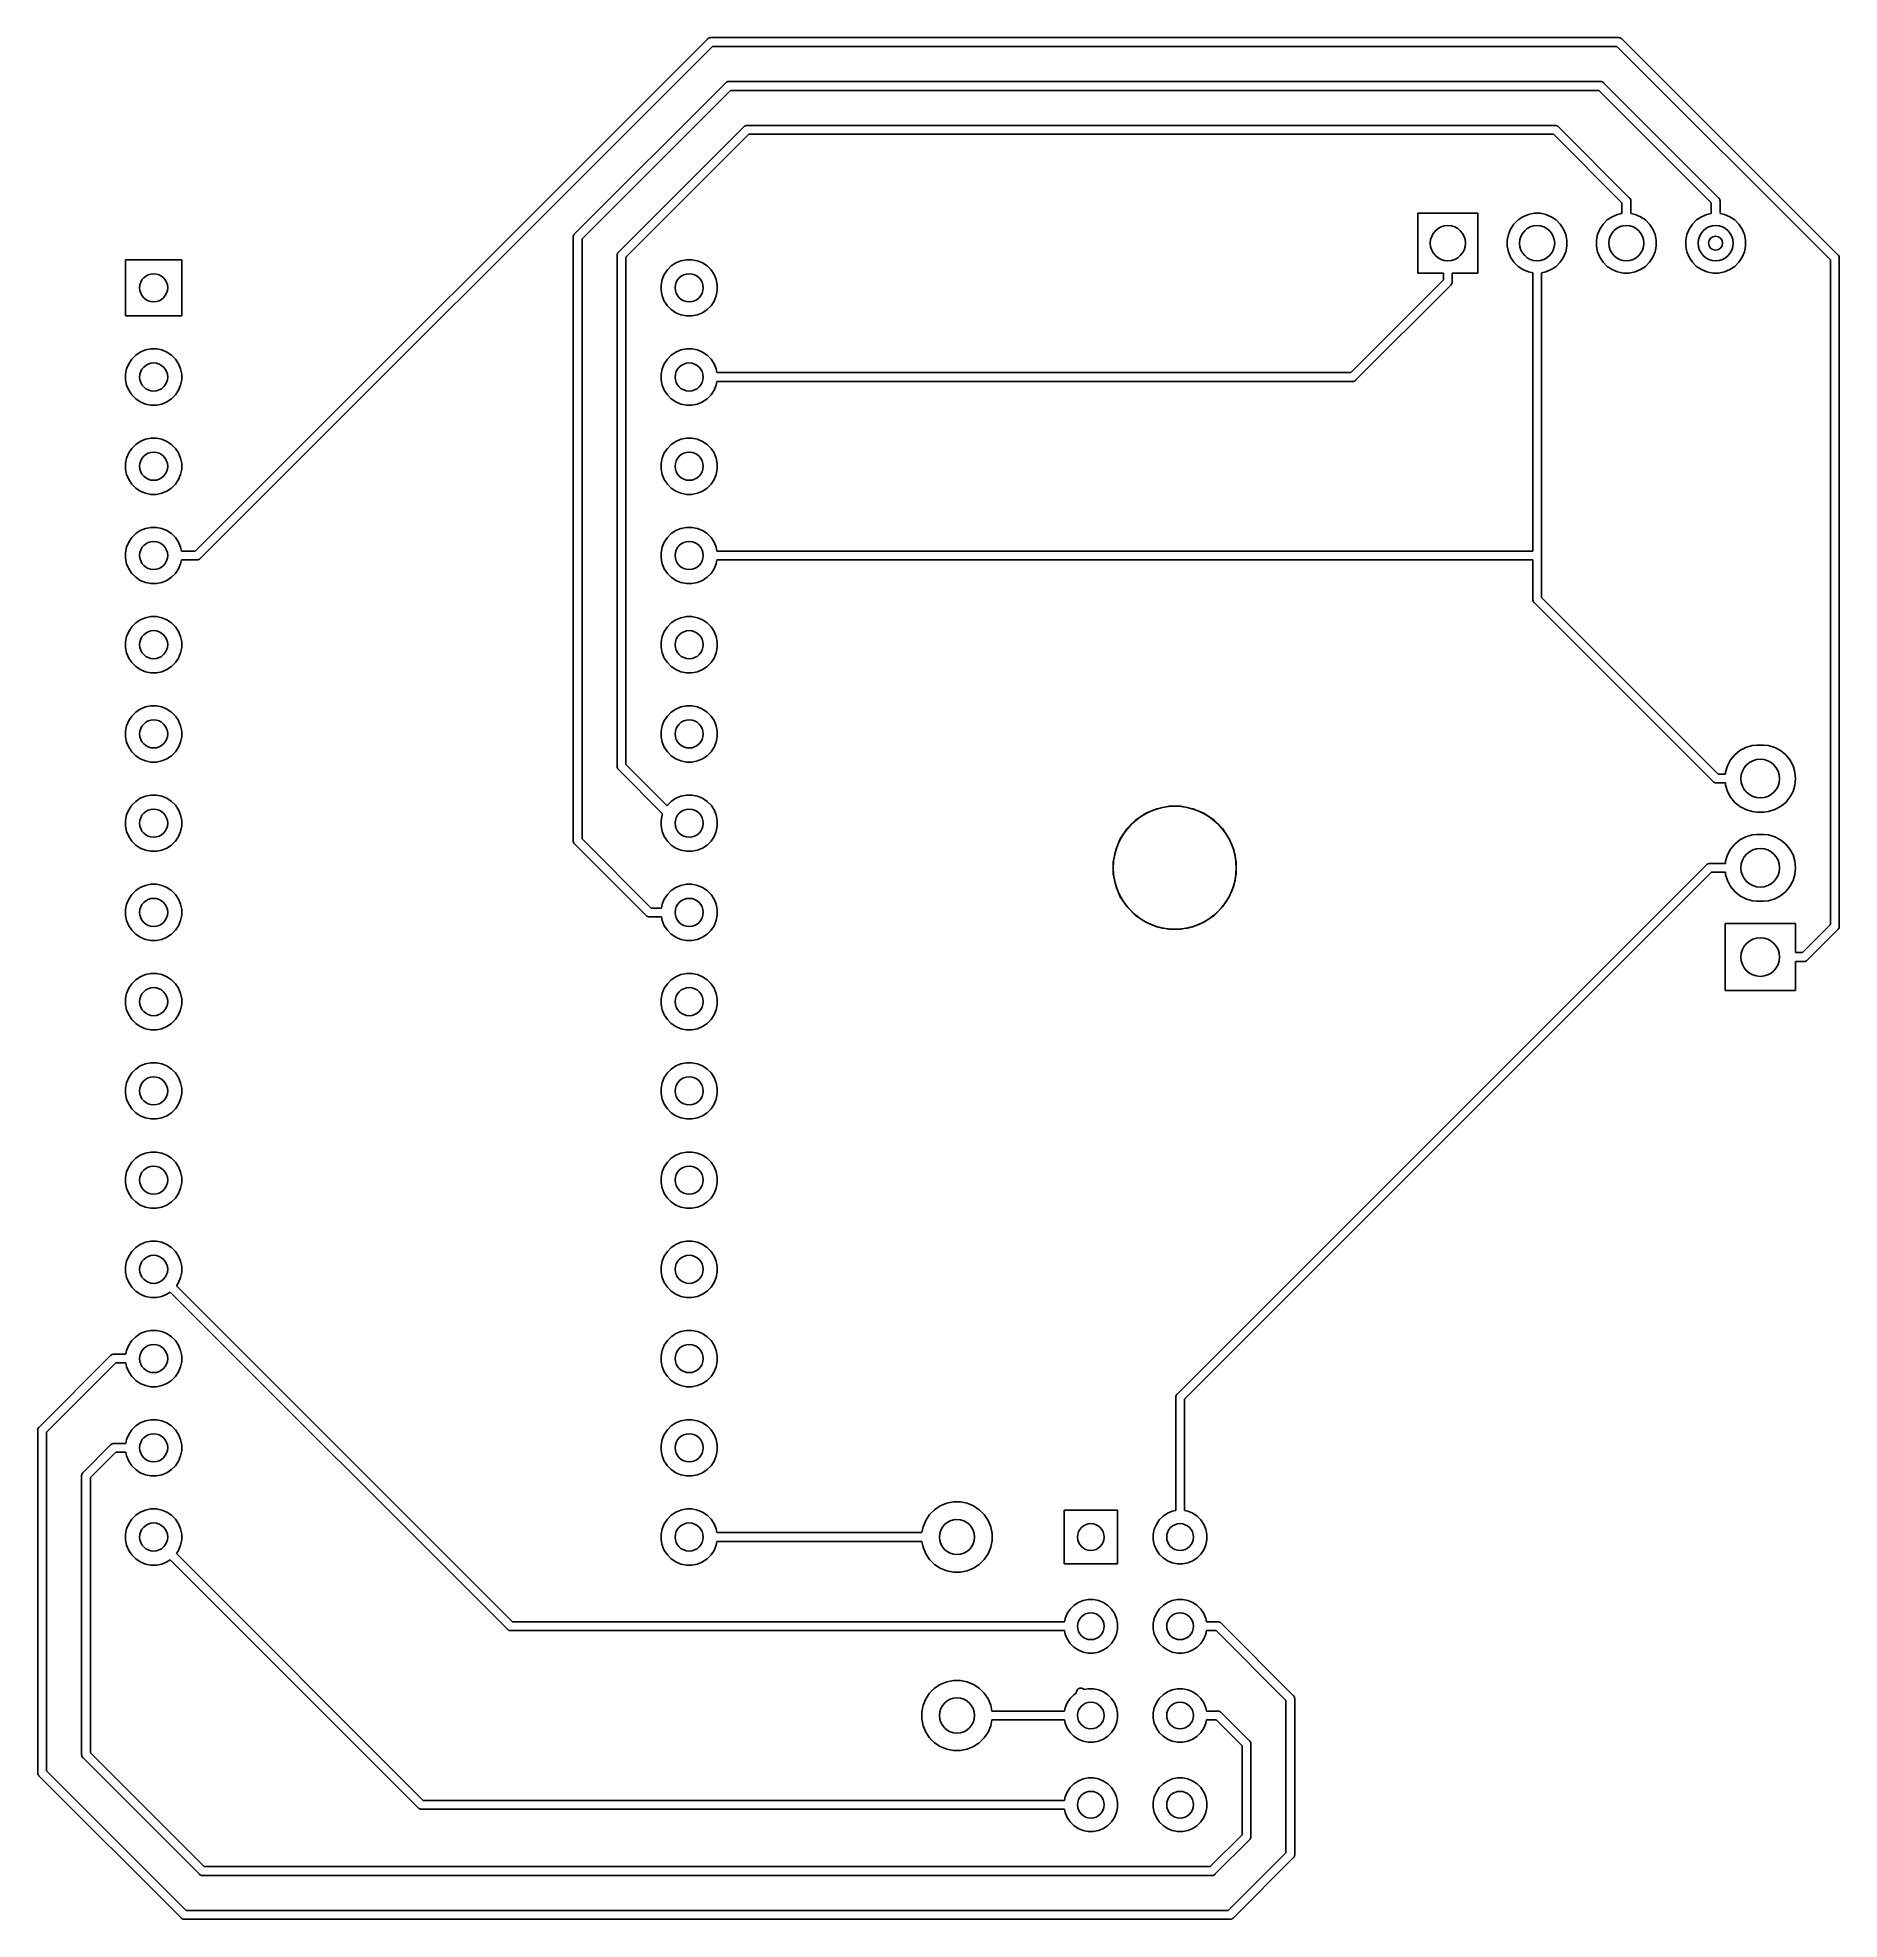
# Model space of a CAD drawing. Extents: x 146.6 to 197.8, y -113.8 to -60.2.
import ezdxf

# ---------------------------------------------------------------- set-up
doc = ezdxf.new("R2010")
doc.units = 0
doc.layers.add('BLACK', color=7, linetype='CONTINUOUS')

msp = doc.modelspace()

# ---------------------------------------------------------------- linework, layer by layer
at = {"layer": 'BLACK', "linetype": 'CONTINUOUS'}
for p, q in [((151.044, -74.805), (165.618, -60.2309)), ((165.762, -60.44), (151.188, -75.014)), ((165.618, -60.2309), (165.622, -60.2262)), ((165.622, -60.2262), (165.626, -60.2222)), ((165.626, -60.2222), (165.641, -60.2105)), ((165.641, -60.2105), (165.662, -60.1989)), ((165.662, -60.1989), (165.686, -60.1918)), ((165.686, -60.1918), (165.704, -60.19)), ((165.704, -60.19), (165.71, -60.1894)), ((165.704, -60.19), (165.704, -60.19)), ((165.71, -60.1894), (165.717, -60.19)), ((165.717, -60.19), (191.549, -60.19)), ((191.503, -60.44), (165.762, -60.44)), ((197.58, -66.5169), (191.503, -60.44)), ((191.549, -60.19), (191.555, -60.1894)), ((191.555, -60.1894), (191.561, -60.19)), ((191.561, -60.19), (191.561, -60.19)), ((191.561, -60.19), (191.579, -60.1918)), ((191.579, -60.1918), (191.603, -60.1989)), ((191.603, -60.1989), (191.625, -60.2105)), ((191.625, -60.2105), (191.644, -60.2262)), ((191.644, -60.2262), (191.648, -60.2309)), ((191.648, -60.2309), (197.789, -66.3724)), ((161.841, -65.7755), (166.136, -61.4809)), ((166.136, -61.4809), (166.139, -61.4762)), ((166.139, -61.4762), (166.144, -61.4723)), ((166.144, -61.4723), (166.158, -61.4605)), ((166.144, -61.4723), (166.144, -61.4723)), ((166.158, -61.4605), (166.18, -61.4489)), ((166.18, -61.4489), (166.204, -61.4418)), ((166.204, -61.4418), (166.222, -61.44)), ((166.222, -61.44), (166.228, -61.4394)), ((166.222, -61.44), (166.222, -61.44)), ((166.228, -61.4394), (166.234, -61.44)), ((166.234, -61.44), (191.031, -61.44)), ((191.031, -61.44), (191.037, -61.4394)), ((191.037, -61.4394), (191.043, -61.44)), ((191.043, -61.44), (191.043, -61.44)), ((191.043, -61.44), (191.062, -61.4418)), ((191.062, -61.4418), (191.085, -61.4489)), ((191.085, -61.4489), (191.107, -61.4605)), ((191.107, -61.4605), (191.126, -61.4762)), ((191.126, -61.4762), (191.13, -61.4809)), ((191.13, -61.4809), (194.394, -64.7452)), ((166.28, -61.69), (162.05, -65.92)), ((190.985, -61.69), (166.28, -61.69)), ((194.185, -64.8897), (190.985, -61.69)), ((163.091, -66.2933), (166.653, -62.7309)), ((166.798, -62.94), (163.3, -66.4378)), ((166.653, -62.7309), (166.657, -62.7262)), ((166.657, -62.7262), (166.662, -62.7223)), ((166.662, -62.7223), (166.676, -62.7106)), ((166.676, -62.7106), (166.698, -62.6989)), ((166.698, -62.6989), (166.722, -62.6918)), ((166.722, -62.6918), (166.74, -62.69)), ((166.74, -62.69), (166.746, -62.6894)), ((166.74, -62.69), (166.74, -62.69)), ((166.746, -62.6894), (166.752, -62.69)), ((166.752, -62.69), (189.741, -62.69)), ((189.695, -62.94), (166.798, -62.94)), ((191.645, -64.8897), (189.695, -62.94)), ((189.741, -62.69), (189.747, -62.6894)), ((189.747, -62.6894), (189.753, -62.69)), ((189.753, -62.69), (189.753, -62.69)), ((189.753, -62.69), (189.772, -62.6918)), ((189.772, -62.6918), (189.795, -62.6989)), ((189.795, -62.6989), (189.817, -62.7106)), ((189.817, -62.7106), (189.836, -62.7262)), ((189.836, -62.7262), (189.84, -62.7309)), ((189.84, -62.7309), (191.854, -64.7452)), ((191.854, -64.7452), (191.859, -64.7491)), ((191.859, -64.7491), (191.863, -64.7539)), ((191.863, -64.7539), (191.863, -64.7539)), ((191.863, -64.7539), (191.874, -64.7681)), ((191.874, -64.7681), (191.886, -64.7899)), ((191.886, -64.7899), (191.893, -64.8134)), ((194.394, -64.7452), (194.399, -64.7491)), ((194.399, -64.7491), (194.403, -64.7539)), ((194.403, -64.7539), (194.403, -64.7539)), ((194.403, -64.7539), (194.414, -64.7681)), ((194.414, -64.7681), (194.426, -64.7899)), ((194.426, -64.7899), (194.433, -64.8134)), ((185.84, -66.89), (185.84, -65.19)), ((185.84, -65.19), (187.54, -65.19)), ((187.54, -65.19), (187.54, -66.89)), ((188.688, -65.3798), (188.827, -65.2867)), ((188.827, -65.2867), (188.982, -65.2227)), ((188.982, -65.2227), (189.146, -65.19)), ((189.146, -65.19), (189.314, -65.19)), ((189.314, -65.19), (189.478, -65.2227)), ((189.478, -65.2227), (189.633, -65.2867)), ((189.633, -65.2867), (189.772, -65.3798)), ((191.228, -65.3798), (191.367, -65.2867)), ((191.367, -65.2867), (191.522, -65.2227)), ((191.522, -65.2227), (191.645, -65.1982)), ((191.645, -65.1982), (191.645, -64.8897)), ((191.893, -64.8134), (191.895, -64.8318)), ((191.895, -64.8318), (191.895, -64.8318)), ((191.895, -64.8318), (191.896, -64.8379)), ((191.896, -64.8379), (191.895, -64.844)), ((191.895, -64.844), (191.895, -65.1982)), ((191.895, -65.1982), (192.018, -65.2227)), ((192.018, -65.2227), (192.173, -65.2867)), ((192.173, -65.2867), (192.312, -65.3798)), ((193.768, -65.3798), (193.907, -65.2867)), ((193.907, -65.2867), (194.062, -65.2227)), ((194.062, -65.2227), (194.185, -65.1982)), ((194.185, -65.1982), (194.185, -64.8897)), ((194.433, -64.8134), (194.435, -64.8318)), ((194.435, -64.8318), (194.435, -64.8318)), ((194.435, -64.8318), (194.436, -64.8379)), ((194.436, -64.8379), (194.435, -64.844)), ((194.435, -64.844), (194.435, -65.1982)), ((194.435, -65.1982), (194.558, -65.2227)), ((194.558, -65.2227), (194.713, -65.2867)), ((194.713, -65.2867), (194.852, -65.3798)), ((161.799, -65.8682), (161.802, -65.8437)), ((161.8, -65.8744), (161.799, -65.8682)), ((161.8, -83.0402), (161.8, -65.8744)), ((161.802, -65.8437), (161.809, -65.8202)), ((161.809, -65.8202), (161.821, -65.7984)), ((161.821, -65.7984), (161.832, -65.7842)), ((161.832, -65.7842), (161.836, -65.7794)), ((161.832, -65.7842), (161.832, -65.7842)), ((161.836, -65.7794), (161.841, -65.7755)), ((188.38, -65.9563), (188.413, -65.7921)), ((188.413, -65.7921), (188.477, -65.6374)), ((188.477, -65.6374), (188.57, -65.4982)), ((188.57, -65.4982), (188.688, -65.3798)), ((189.772, -65.3798), (189.89, -65.4982)), ((189.89, -65.4982), (189.983, -65.6374)), ((189.983, -65.6374), (190.047, -65.7921)), ((190.047, -65.7921), (190.08, -65.9563)), ((190.92, -65.9563), (190.953, -65.7921)), ((190.953, -65.7921), (191.017, -65.6374)), ((191.017, -65.6374), (191.11, -65.4982)), ((191.11, -65.4982), (191.228, -65.3798)), ((192.312, -65.3798), (192.43, -65.4982)), ((192.43, -65.4982), (192.523, -65.6374)), ((192.523, -65.6374), (192.587, -65.7921)), ((192.587, -65.7921), (192.62, -65.9563)), ((193.46, -65.9563), (193.493, -65.7921)), ((193.493, -65.7921), (193.557, -65.6374)), ((193.557, -65.6374), (193.65, -65.4982)), ((193.65, -65.4982), (193.768, -65.3798)), ((194.852, -65.3798), (194.97, -65.4982)), ((194.97, -65.4982), (195.063, -65.6374)), ((195.063, -65.6374), (195.127, -65.7921)), ((195.127, -65.7921), (195.16, -65.9563)), ((162.05, -65.92), (162.05, -82.9946)), ((163.049, -66.386), (163.052, -66.3615)), ((163.05, -66.3921), (163.049, -66.386)), ((163.05, -80.9279), (163.05, -66.3921)), ((163.052, -66.3615), (163.059, -66.3379)), ((163.059, -66.3379), (163.071, -66.3162)), ((163.071, -66.3162), (163.082, -66.3019)), ((163.082, -66.3019), (163.086, -66.2972)), ((163.082, -66.3019), (163.082, -66.3019)), ((163.086, -66.2972), (163.091, -66.2933)), ((188.38, -66.1237), (188.38, -65.9563)), ((188.413, -66.2879), (188.38, -66.1237)), ((188.477, -66.4426), (188.413, -66.2879)), ((190.047, -66.2879), (189.983, -66.4426)), ((190.08, -66.1237), (190.047, -66.2879)), ((190.08, -65.9563), (190.08, -66.1237)), ((190.92, -66.1237), (190.92, -65.9563)), ((190.953, -66.2879), (190.92, -66.1237)), ((191.017, -66.4426), (190.953, -66.2879)), ((192.587, -66.2879), (192.523, -66.4426)), ((192.62, -66.1237), (192.587, -66.2879)), ((192.62, -65.9563), (192.62, -66.1237)), ((193.46, -66.1237), (193.46, -65.9563)), ((193.493, -66.2879), (193.46, -66.1237)), ((193.557, -66.4426), (193.493, -66.2879)), ((195.127, -66.2879), (195.063, -66.4426)), ((195.16, -66.1237), (195.127, -66.2879)), ((195.16, -65.9563), (195.16, -66.1237)), ((197.789, -66.3724), (197.794, -66.3763)), ((197.794, -66.3763), (197.798, -66.3811)), ((197.798, -66.3811), (197.798, -66.3811)), ((197.798, -66.3811), (197.809, -66.3945)), ((197.809, -66.3945), (197.809, -66.3954)), ((197.809, -66.3954), (197.821, -66.4171)), ((197.821, -66.4171), (197.828, -66.4406)), ((149.06, -68.11), (149.06, -66.51)), ((149.06, -66.51), (150.66, -66.51)), ((150.66, -66.51), (150.66, -68.11)), ((163.3, -66.4378), (163.3, -80.8822)), ((164.331, -67.0766), (164.391, -66.9311)), ((164.391, -66.9311), (164.479, -66.8)), ((164.479, -66.8), (164.59, -66.6886)), ((164.59, -66.6886), (164.721, -66.601)), ((164.721, -66.601), (164.867, -66.5407)), ((164.867, -66.5407), (165.021, -66.51)), ((165.021, -66.51), (165.179, -66.51)), ((165.179, -66.51), (165.333, -66.5407)), ((165.333, -66.5407), (165.479, -66.601)), ((165.479, -66.601), (165.61, -66.6886)), ((165.61, -66.6886), (165.721, -66.8)), ((165.721, -66.8), (165.809, -66.9311)), ((165.809, -66.9311), (165.869, -67.0766)), ((186.565, -66.89), (185.84, -66.89)), ((186.565, -67.0882), (186.565, -66.89)), ((187.54, -66.89), (186.815, -66.89)), ((186.815, -66.89), (186.815, -67.1339)), ((188.57, -66.5818), (188.477, -66.4426)), ((188.688, -66.7002), (188.57, -66.5818)), ((188.827, -66.7933), (188.688, -66.7002)), ((188.982, -66.8573), (188.827, -66.7933)), ((189.105, -66.8818), (188.982, -66.8573)), ((189.105, -74.805), (189.105, -66.8818)), ((189.478, -66.8573), (189.355, -66.8818)), ((189.355, -66.8818), (189.355, -74.9239)), ((189.633, -66.7933), (189.478, -66.8573)), ((189.772, -66.7002), (189.633, -66.7933)), ((189.89, -66.5818), (189.772, -66.7002)), ((189.983, -66.4426), (189.89, -66.5818)), ((191.11, -66.5818), (191.017, -66.4426)), ((191.228, -66.7002), (191.11, -66.5818)), ((191.367, -66.7933), (191.228, -66.7002)), ((191.522, -66.8573), (191.367, -66.7933)), ((191.686, -66.89), (191.522, -66.8573)), ((191.854, -66.89), (191.686, -66.89)), ((192.018, -66.8573), (191.854, -66.89)), ((192.173, -66.7933), (192.018, -66.8573)), ((192.312, -66.7002), (192.173, -66.7933)), ((192.43, -66.5818), (192.312, -66.7002)), ((192.523, -66.4426), (192.43, -66.5818)), ((193.65, -66.5818), (193.557, -66.4426)), ((193.768, -66.7002), (193.65, -66.5818)), ((193.907, -66.7933), (193.768, -66.7002)), ((194.062, -66.8573), (193.907, -66.7933)), ((194.226, -66.89), (194.062, -66.8573)), ((194.394, -66.89), (194.226, -66.89)), ((194.558, -66.8573), (194.394, -66.89)), ((194.713, -66.7933), (194.558, -66.8573)), ((194.852, -66.7002), (194.713, -66.7933)), ((194.97, -66.5818), (194.852, -66.7002)), ((195.063, -66.4426), (194.97, -66.5818)), ((197.58, -85.4332), (197.58, -66.5169)), ((197.828, -66.4406), (197.83, -66.459)), ((197.83, -66.459), (197.83, -66.459)), ((197.83, -66.459), (197.831, -66.4651)), ((197.831, -66.4651), (197.83, -66.4713)), ((197.83, -66.4713), (197.83, -85.4789)), ((164.3, -67.2312), (164.331, -67.0766)), ((164.3, -67.3888), (164.3, -67.2312)), ((164.331, -67.5434), (164.3, -67.3888)), ((165.869, -67.0766), (165.9, -67.2312)), ((165.9, -67.3888), (165.869, -67.5434)), ((165.9, -67.2312), (165.9, -67.3888)), ((183.928, -69.725), (186.565, -67.0882)), ((186.774, -67.2327), (184.073, -69.934)), ((186.779, -67.2288), (186.774, -67.2327)), ((186.783, -67.2241), (186.779, -67.2288)), ((186.794, -67.2098), (186.783, -67.2241)), ((186.806, -67.1881), (186.794, -67.2098)), ((186.813, -67.1645), (186.806, -67.1881)), ((186.806, -67.1881), (186.806, -67.1881)), ((186.815, -67.1461), (186.813, -67.1645)), ((186.815, -67.1339), (186.816, -67.14)), ((186.816, -67.14), (186.815, -67.1461)), ((186.815, -67.1461), (186.815, -67.1461)), ((164.391, -67.6889), (164.331, -67.5434)), ((164.479, -67.82), (164.391, -67.6889)), ((164.59, -67.9314), (164.479, -67.82)), ((164.721, -68.019), (164.59, -67.9314)), ((164.867, -68.0793), (164.721, -68.019)), ((165.479, -68.019), (165.333, -68.0793)), ((165.61, -67.9314), (165.479, -68.019)), ((165.721, -67.82), (165.61, -67.9314)), ((165.809, -67.6889), (165.721, -67.82)), ((165.869, -67.5434), (165.809, -67.6889)), ((150.66, -68.11), (149.06, -68.11)), ((165.021, -68.11), (164.867, -68.0793)), ((165.179, -68.11), (165.021, -68.11)), ((165.333, -68.0793), (165.179, -68.11)), ((149.481, -69.141), (149.627, -69.0807)), ((149.627, -69.0807), (149.781, -69.05)), ((149.781, -69.05), (149.939, -69.05)), ((149.939, -69.05), (150.093, -69.0807)), ((150.093, -69.0807), (150.239, -69.141)), ((164.721, -69.141), (164.867, -69.0807)), ((164.867, -69.0807), (165.021, -69.05)), ((165.021, -69.05), (165.179, -69.05)), ((165.179, -69.05), (165.333, -69.0807)), ((165.333, -69.0807), (165.479, -69.141)), ((149.06, -69.7712), (149.091, -69.6166)), ((149.091, -69.6166), (149.151, -69.4711)), ((149.151, -69.4711), (149.239, -69.34)), ((149.239, -69.34), (149.35, -69.2286)), ((149.35, -69.2286), (149.481, -69.141)), ((150.239, -69.141), (150.37, -69.2286)), ((150.37, -69.2286), (150.481, -69.34)), ((150.481, -69.34), (150.569, -69.4711)), ((150.569, -69.4711), (150.629, -69.6166)), ((150.629, -69.6166), (150.66, -69.7712)), ((164.3, -69.7712), (164.331, -69.6166)), ((164.331, -69.6166), (164.391, -69.4711)), ((164.391, -69.4711), (164.479, -69.34)), ((164.479, -69.34), (164.59, -69.2286)), ((164.59, -69.2286), (164.721, -69.141)), ((165.479, -69.141), (165.61, -69.2286)), ((165.61, -69.2286), (165.721, -69.34)), ((165.721, -69.34), (165.809, -69.4711)), ((165.809, -69.4711), (165.869, -69.6166)), ((165.869, -69.6166), (165.891, -69.725)), ((149.06, -69.9288), (149.06, -69.7712)), ((149.091, -70.0834), (149.06, -69.9288)), ((149.151, -70.2289), (149.091, -70.0834)), ((150.629, -70.0834), (150.569, -70.2289)), ((150.66, -69.9288), (150.629, -70.0834)), ((150.66, -69.7712), (150.66, -69.9288)), ((164.3, -69.9288), (164.3, -69.7712)), ((164.331, -70.0834), (164.3, -69.9288)), ((164.391, -70.2289), (164.331, -70.0834)), ((165.869, -70.0834), (165.809, -70.2289)), ((165.891, -69.975), (165.869, -70.0834)), ((165.891, -69.725), (183.928, -69.725)), ((183.974, -69.975), (165.891, -69.975)), ((183.98, -69.9756), (183.974, -69.975)), ((183.986, -69.975), (183.98, -69.9756)), ((184.005, -69.9732), (183.986, -69.975)), ((183.986, -69.975), (183.986, -69.975)), ((184.028, -69.966), (184.005, -69.9732)), ((184.05, -69.9544), (184.028, -69.966)), ((184.069, -69.9388), (184.05, -69.9544)), ((184.073, -69.934), (184.069, -69.9388)), ((149.239, -70.36), (149.151, -70.2289)), ((149.35, -70.4714), (149.239, -70.36)), ((149.481, -70.559), (149.35, -70.4714)), ((149.627, -70.6193), (149.481, -70.559)), ((149.781, -70.65), (149.627, -70.6193)), ((149.939, -70.65), (149.781, -70.65)), ((150.093, -70.6193), (149.939, -70.65)), ((150.239, -70.559), (150.093, -70.6193)), ((150.37, -70.4714), (150.239, -70.559)), ((150.481, -70.36), (150.37, -70.4714)), ((150.569, -70.2289), (150.481, -70.36)), ((164.479, -70.36), (164.391, -70.2289)), ((164.59, -70.4714), (164.479, -70.36)), ((164.721, -70.559), (164.59, -70.4714)), ((164.867, -70.6193), (164.721, -70.559)), ((165.021, -70.65), (164.867, -70.6193)), ((165.179, -70.65), (165.021, -70.65)), ((165.333, -70.6193), (165.179, -70.65)), ((165.479, -70.559), (165.333, -70.6193)), ((165.61, -70.4714), (165.479, -70.559)), ((165.721, -70.36), (165.61, -70.4714)), ((165.809, -70.2289), (165.721, -70.36)), ((149.239, -71.88), (149.35, -71.7686)), ((149.35, -71.7686), (149.481, -71.681)), ((149.481, -71.681), (149.627, -71.6207)), ((149.627, -71.6207), (149.781, -71.59)), ((149.781, -71.59), (149.939, -71.59)), ((149.939, -71.59), (150.093, -71.6207)), ((150.093, -71.6207), (150.239, -71.681)), ((150.239, -71.681), (150.37, -71.7686)), ((150.37, -71.7686), (150.481, -71.88)), ((164.479, -71.88), (164.59, -71.7686)), ((164.59, -71.7686), (164.721, -71.681)), ((164.721, -71.681), (164.867, -71.6207)), ((164.867, -71.6207), (165.021, -71.59)), ((165.021, -71.59), (165.179, -71.59)), ((165.179, -71.59), (165.333, -71.6207)), ((165.333, -71.6207), (165.479, -71.681)), ((165.479, -71.681), (165.61, -71.7686)), ((165.61, -71.7686), (165.721, -71.88)), ((149.06, -72.3112), (149.091, -72.1566)), ((149.091, -72.1566), (149.151, -72.0111)), ((149.151, -72.0111), (149.239, -71.88)), ((150.481, -71.88), (150.569, -72.0111)), ((150.569, -72.0111), (150.629, -72.1566)), ((150.629, -72.1566), (150.66, -72.3112)), ((164.3, -72.3112), (164.331, -72.1566)), ((164.331, -72.1566), (164.391, -72.0111)), ((164.391, -72.0111), (164.479, -71.88)), ((165.721, -71.88), (165.809, -72.0111)), ((165.809, -72.0111), (165.869, -72.1566)), ((165.869, -72.1566), (165.9, -72.3112)), ((149.06, -72.4688), (149.06, -72.3112)), ((149.091, -72.6234), (149.06, -72.4688)), ((149.151, -72.7689), (149.091, -72.6234)), ((149.239, -72.9), (149.151, -72.7689)), ((150.569, -72.7689), (150.481, -72.9)), ((150.629, -72.6234), (150.569, -72.7689)), ((150.66, -72.4688), (150.629, -72.6234)), ((150.66, -72.3112), (150.66, -72.4688)), ((164.3, -72.4688), (164.3, -72.3112)), ((164.331, -72.6234), (164.3, -72.4688)), ((164.391, -72.7689), (164.331, -72.6234)), ((164.479, -72.9), (164.391, -72.7689)), ((165.809, -72.7689), (165.721, -72.9)), ((165.869, -72.6234), (165.809, -72.7689)), ((165.9, -72.4688), (165.869, -72.6234)), ((165.9, -72.3112), (165.9, -72.4688)), ((149.35, -73.0114), (149.239, -72.9)), ((149.481, -73.099), (149.35, -73.0114)), ((149.627, -73.1593), (149.481, -73.099)), ((149.781, -73.19), (149.627, -73.1593)), ((149.939, -73.19), (149.781, -73.19)), ((150.093, -73.1593), (149.939, -73.19)), ((150.239, -73.099), (150.093, -73.1593)), ((150.37, -73.0114), (150.239, -73.099)), ((150.481, -72.9), (150.37, -73.0114)), ((164.59, -73.0114), (164.479, -72.9)), ((164.721, -73.099), (164.59, -73.0114)), ((164.867, -73.1593), (164.721, -73.099)), ((165.021, -73.19), (164.867, -73.1593)), ((165.179, -73.19), (165.021, -73.19)), ((165.333, -73.1593), (165.179, -73.19)), ((165.479, -73.099), (165.333, -73.1593)), ((165.61, -73.0114), (165.479, -73.099)), ((165.721, -72.9), (165.61, -73.0114)), ((149.151, -74.5511), (149.239, -74.42)), ((149.239, -74.42), (149.35, -74.3086)), ((149.35, -74.3086), (149.481, -74.221)), ((149.481, -74.221), (149.627, -74.1607)), ((149.627, -74.1607), (149.781, -74.13)), ((149.781, -74.13), (149.939, -74.13)), ((149.939, -74.13), (150.093, -74.1607)), ((150.093, -74.1607), (150.239, -74.221)), ((150.239, -74.221), (150.37, -74.3086)), ((150.37, -74.3086), (150.481, -74.42)), ((150.481, -74.42), (150.569, -74.5511)), ((164.391, -74.5511), (164.479, -74.42)), ((164.479, -74.42), (164.59, -74.3086)), ((164.59, -74.3086), (164.721, -74.221)), ((164.721, -74.221), (164.867, -74.1607)), ((164.867, -74.1607), (165.021, -74.13)), ((165.021, -74.13), (165.179, -74.13)), ((165.179, -74.13), (165.333, -74.1607)), ((165.333, -74.1607), (165.479, -74.221)), ((165.479, -74.221), (165.61, -74.3086)), ((165.61, -74.3086), (165.721, -74.42)), ((165.721, -74.42), (165.809, -74.5511)), ((149.06, -74.8512), (149.091, -74.6966)), ((149.06, -75.0088), (149.06, -74.8512)), ((149.091, -74.6966), (149.151, -74.5511)), ((150.569, -74.5511), (150.629, -74.6966)), ((150.629, -74.6966), (150.651, -74.805)), ((150.651, -74.805), (151.044, -74.805)), ((164.3, -74.8512), (164.331, -74.6966)), ((164.3, -75.0088), (164.3, -74.8512)), ((164.331, -74.6966), (164.391, -74.5511)), ((165.809, -74.5511), (165.869, -74.6966)), ((165.869, -74.6966), (165.891, -74.805)), ((165.891, -74.805), (189.105, -74.805)), ((189.355, -74.9239), (189.356, -74.93)), ((189.356, -74.93), (189.355, -74.9361)), ((189.355, -74.9361), (189.355, -76.1282)), ((149.091, -75.1634), (149.06, -75.0088)), ((149.151, -75.3089), (149.091, -75.1634)), ((149.239, -75.44), (149.151, -75.3089)), ((149.35, -75.5514), (149.239, -75.44)), ((150.481, -75.44), (150.37, -75.5514)), ((150.569, -75.3089), (150.481, -75.44)), ((150.629, -75.1634), (150.569, -75.3089)), ((150.651, -75.055), (150.629, -75.1634)), ((151.089, -75.055), (150.651, -75.055)), ((151.095, -75.0556), (151.089, -75.055)), ((151.102, -75.055), (151.095, -75.0556)), ((151.12, -75.0532), (151.102, -75.055)), ((151.102, -75.055), (151.102, -75.055)), ((151.144, -75.046), (151.12, -75.0532)), ((151.165, -75.0344), (151.144, -75.046)), ((151.184, -75.0188), (151.165, -75.0344)), ((151.188, -75.014), (151.184, -75.0188)), ((164.331, -75.1634), (164.3, -75.0088)), ((164.391, -75.3089), (164.331, -75.1634)), ((164.479, -75.44), (164.391, -75.3089)), ((164.59, -75.5514), (164.479, -75.44)), ((165.721, -75.44), (165.61, -75.5514)), ((165.809, -75.3089), (165.721, -75.44)), ((165.869, -75.1634), (165.809, -75.3089)), ((165.891, -75.055), (165.869, -75.1634)), ((189.105, -75.055), (165.891, -75.055)), ((189.105, -76.1739), (189.105, -75.055)), ((149.481, -75.639), (149.35, -75.5514)), ((149.627, -75.6993), (149.481, -75.639)), ((149.781, -75.73), (149.627, -75.6993)), ((149.939, -75.73), (149.781, -75.73)), ((150.093, -75.6993), (149.939, -75.73)), ((150.239, -75.639), (150.093, -75.6993)), ((150.37, -75.5514), (150.239, -75.639)), ((164.721, -75.639), (164.59, -75.5514)), ((164.867, -75.6993), (164.721, -75.639)), ((165.021, -75.73), (164.867, -75.6993)), ((165.179, -75.73), (165.021, -75.73)), ((165.333, -75.6993), (165.179, -75.73)), ((165.479, -75.639), (165.333, -75.6993)), ((165.61, -75.5514), (165.479, -75.639)), ((189.104, -76.18), (189.105, -76.1739)), ((189.107, -76.2045), (189.104, -76.18)), ((189.114, -76.2281), (189.107, -76.2045)), ((189.126, -76.2498), (189.114, -76.2281)), ((189.137, -76.264), (189.126, -76.2498)), ((189.141, -76.2688), (189.137, -76.264)), ((189.146, -76.2727), (189.141, -76.2688)), ((194.237, -81.3641), (189.146, -76.2727)), ((189.355, -76.1282), (194.382, -81.155)), ((149.091, -77.2366), (149.151, -77.0911)), ((149.151, -77.0911), (149.239, -76.96)), ((149.239, -76.96), (149.35, -76.8486)), ((149.35, -76.8486), (149.481, -76.761)), ((149.481, -76.761), (149.627, -76.7007)), ((149.627, -76.7007), (149.781, -76.67)), ((149.781, -76.67), (149.939, -76.67)), ((149.939, -76.67), (150.093, -76.7007)), ((150.093, -76.7007), (150.239, -76.761)), ((150.239, -76.761), (150.37, -76.8486)), ((150.37, -76.8486), (150.481, -76.96)), ((150.481, -76.96), (150.569, -77.0911)), ((150.569, -77.0911), (150.629, -77.2366)), ((164.331, -77.2366), (164.391, -77.0911)), ((164.391, -77.0911), (164.479, -76.96)), ((164.479, -76.96), (164.59, -76.8486)), ((164.59, -76.8486), (164.721, -76.761)), ((164.721, -76.761), (164.867, -76.7007)), ((164.867, -76.7007), (165.021, -76.67)), ((165.021, -76.67), (165.179, -76.67)), ((165.179, -76.67), (165.333, -76.7007)), ((165.333, -76.7007), (165.479, -76.761)), ((165.479, -76.761), (165.61, -76.8486)), ((165.61, -76.8486), (165.721, -76.96)), ((165.721, -76.96), (165.809, -77.0911)), ((165.809, -77.0911), (165.869, -77.2366)), ((149.06, -77.3912), (149.091, -77.2366)), ((149.06, -77.5488), (149.06, -77.3912)), ((149.091, -77.7034), (149.06, -77.5488)), ((150.629, -77.2366), (150.66, -77.3912)), ((150.66, -77.5488), (150.629, -77.7034)), ((150.66, -77.3912), (150.66, -77.5488)), ((164.3, -77.3912), (164.331, -77.2366)), ((164.3, -77.5488), (164.3, -77.3912)), ((164.331, -77.7034), (164.3, -77.5488)), ((165.869, -77.2366), (165.9, -77.3912)), ((165.9, -77.5488), (165.869, -77.7034)), ((165.9, -77.3912), (165.9, -77.5488)), ((149.151, -77.8489), (149.091, -77.7034)), ((149.239, -77.98), (149.151, -77.8489)), ((149.35, -78.0914), (149.239, -77.98)), ((149.481, -78.179), (149.35, -78.0914)), ((149.627, -78.2393), (149.481, -78.179)), ((150.239, -78.179), (150.093, -78.2393)), ((150.37, -78.0914), (150.239, -78.179)), ((150.481, -77.98), (150.37, -78.0914)), ((150.569, -77.8489), (150.481, -77.98)), ((150.629, -77.7034), (150.569, -77.8489)), ((164.391, -77.8489), (164.331, -77.7034)), ((164.479, -77.98), (164.391, -77.8489)), ((164.59, -78.0914), (164.479, -77.98)), ((164.721, -78.179), (164.59, -78.0914)), ((164.867, -78.2393), (164.721, -78.179)), ((165.479, -78.179), (165.333, -78.2393)), ((165.61, -78.0914), (165.479, -78.179)), ((165.721, -77.98), (165.61, -78.0914)), ((165.809, -77.8489), (165.721, -77.98)), ((165.869, -77.7034), (165.809, -77.8489)), ((149.781, -78.27), (149.627, -78.2393)), ((149.939, -78.27), (149.781, -78.27)), ((150.093, -78.2393), (149.939, -78.27)), ((165.021, -78.27), (164.867, -78.2393)), ((165.179, -78.27), (165.021, -78.27)), ((165.333, -78.2393), (165.179, -78.27)), ((149.481, -79.301), (149.627, -79.2407)), ((149.627, -79.2407), (149.781, -79.21)), ((149.781, -79.21), (149.939, -79.21)), ((149.939, -79.21), (150.093, -79.2407)), ((150.093, -79.2407), (150.239, -79.301)), ((164.721, -79.301), (164.867, -79.2407)), ((164.867, -79.2407), (165.021, -79.21)), ((165.021, -79.21), (165.179, -79.21)), ((165.179, -79.21), (165.333, -79.2407)), ((165.333, -79.2407), (165.479, -79.301)), ((149.06, -79.9312), (149.091, -79.7766)), ((149.091, -79.7766), (149.151, -79.6311)), ((149.151, -79.6311), (149.239, -79.5)), ((149.239, -79.5), (149.35, -79.3886)), ((149.35, -79.3886), (149.481, -79.301)), ((150.239, -79.301), (150.37, -79.3886)), ((150.37, -79.3886), (150.481, -79.5)), ((150.481, -79.5), (150.569, -79.6311)), ((150.569, -79.6311), (150.629, -79.7766)), ((150.629, -79.7766), (150.66, -79.9312)), ((164.3, -79.9312), (164.331, -79.7766)), ((164.331, -79.7766), (164.391, -79.6311)), ((164.391, -79.6311), (164.479, -79.5)), ((164.479, -79.5), (164.59, -79.3886)), ((164.59, -79.3886), (164.721, -79.301)), ((165.479, -79.301), (165.61, -79.3886)), ((165.61, -79.3886), (165.721, -79.5)), ((165.721, -79.5), (165.809, -79.6311)), ((165.809, -79.6311), (165.869, -79.7766)), ((165.869, -79.7766), (165.9, -79.9312)), ((149.06, -80.0888), (149.06, -79.9312)), ((149.091, -80.2434), (149.06, -80.0888)), ((149.151, -80.3889), (149.091, -80.2434)), ((150.629, -80.2434), (150.569, -80.3889)), ((150.66, -80.0888), (150.629, -80.2434)), ((150.66, -79.9312), (150.66, -80.0888)), ((164.3, -80.0888), (164.3, -79.9312)), ((164.331, -80.2434), (164.3, -80.0888)), ((164.391, -80.3889), (164.331, -80.2434)), ((165.869, -80.2434), (165.809, -80.3889)), ((165.9, -80.0888), (165.869, -80.2434)), ((165.9, -79.9312), (165.9, -80.0888)), ((195.166, -80.3957), (195.346, -80.3413)), ((195.346, -80.3413), (195.486, -80.3275)), ((195.486, -80.3275), (195.674, -80.3275)), ((195.674, -80.3275), (195.814, -80.3413)), ((195.814, -80.3413), (195.994, -80.3957)), ((149.239, -80.52), (149.151, -80.3889)), ((149.35, -80.6314), (149.239, -80.52)), ((149.481, -80.719), (149.35, -80.6314)), ((149.627, -80.7793), (149.481, -80.719)), ((149.781, -80.81), (149.627, -80.7793)), ((149.939, -80.81), (149.781, -80.81)), ((150.093, -80.7793), (149.939, -80.81)), ((150.239, -80.719), (150.093, -80.7793)), ((150.37, -80.6314), (150.239, -80.719)), ((150.481, -80.52), (150.37, -80.6314)), ((150.569, -80.3889), (150.481, -80.52)), ((164.479, -80.52), (164.391, -80.3889)), ((164.59, -80.6314), (164.479, -80.52)), ((164.721, -80.719), (164.59, -80.6314)), ((164.867, -80.7793), (164.721, -80.719)), ((165.021, -80.81), (164.867, -80.7793)), ((165.179, -80.81), (165.021, -80.81)), ((165.333, -80.7793), (165.179, -80.81)), ((165.479, -80.719), (165.333, -80.7793)), ((165.61, -80.6314), (165.479, -80.719)), ((165.721, -80.52), (165.61, -80.6314)), ((165.809, -80.3889), (165.721, -80.52)), ((194.648, -80.9137), (194.737, -80.7483)), ((194.737, -80.7483), (194.856, -80.6032)), ((194.856, -80.6032), (195.001, -80.4842)), ((195.001, -80.4842), (195.166, -80.3957)), ((195.994, -80.3957), (196.159, -80.4842)), ((196.159, -80.4842), (196.304, -80.6032)), ((196.304, -80.6032), (196.423, -80.7483)), ((196.423, -80.7483), (196.512, -80.9137)), ((163.049, -80.934), (163.05, -80.9279)), ((163.05, -80.9401), (163.049, -80.934)), ((163.052, -80.9585), (163.05, -80.9401)), ((163.05, -80.9401), (163.05, -80.9401)), ((163.059, -80.9821), (163.052, -80.9585)), ((163.071, -81.0038), (163.059, -80.9821)), ((163.086, -81.0228), (163.071, -81.0038)), ((163.091, -81.0267), (163.086, -81.0228)), ((164.345, -82.2812), (163.091, -81.0267)), ((163.3, -80.8822), (164.47, -82.0525)), ((194.241, -81.3688), (194.237, -81.3641)), ((194.246, -81.3727), (194.241, -81.3688)), ((194.26, -81.3844), (194.246, -81.3727)), ((194.246, -81.3727), (194.246, -81.3727)), ((194.282, -81.396), (194.26, -81.3844)), ((194.305, -81.4032), (194.282, -81.396)), ((194.324, -81.405), (194.305, -81.4032)), ((194.33, -81.4056), (194.324, -81.405)), ((194.324, -81.405), (194.324, -81.405)), ((194.336, -81.405), (194.33, -81.4056)), ((194.588, -81.405), (194.336, -81.405)), ((194.382, -81.155), (194.588, -81.155)), ((194.588, -81.155), (194.594, -81.0933)), ((194.594, -81.4667), (194.588, -81.405)), ((194.594, -81.0933), (194.648, -80.9137)), ((196.512, -80.9137), (196.566, -81.0933)), ((196.566, -81.0933), (196.585, -81.28)), ((196.585, -81.28), (196.566, -81.4667)), ((149.239, -82.04), (149.35, -81.9286)), ((149.35, -81.9286), (149.481, -81.841)), ((149.481, -81.841), (149.627, -81.7807)), ((149.627, -81.7807), (149.781, -81.75)), ((149.781, -81.75), (149.939, -81.75)), ((149.939, -81.75), (150.093, -81.7807)), ((150.093, -81.7807), (150.239, -81.841)), ((150.239, -81.841), (150.37, -81.9286)), ((150.37, -81.9286), (150.481, -82.04)), ((164.479, -82.04), (164.59, -81.9286)), ((164.59, -81.9286), (164.721, -81.841)), ((164.721, -81.841), (164.867, -81.7807)), ((164.867, -81.7807), (165.021, -81.75)), ((165.021, -81.75), (165.179, -81.75)), ((165.179, -81.75), (165.333, -81.7807)), ((165.333, -81.7807), (165.479, -81.841)), ((165.479, -81.841), (165.61, -81.9286)), ((165.61, -81.9286), (165.721, -82.04)), ((194.648, -81.6463), (194.594, -81.4667)), ((194.737, -81.8117), (194.648, -81.6463)), ((194.856, -81.9568), (194.737, -81.8117)), ((196.423, -81.8117), (196.304, -81.9568)), ((196.512, -81.6463), (196.423, -81.8117)), ((196.566, -81.4667), (196.512, -81.6463)), ((149.06, -82.4712), (149.091, -82.3166)), ((149.06, -82.6288), (149.06, -82.4712)), ((149.091, -82.3166), (149.151, -82.1711)), ((149.151, -82.1711), (149.239, -82.04)), ((150.481, -82.04), (150.569, -82.1711)), ((150.569, -82.1711), (150.629, -82.3166)), ((150.629, -82.3166), (150.66, -82.4712)), ((150.66, -82.4712), (150.66, -82.6288)), ((164.3, -82.4712), (164.331, -82.3166)), ((164.3, -82.6288), (164.3, -82.4712)), ((164.331, -82.3166), (164.345, -82.2812)), ((164.47, -82.0525), (164.479, -82.04)), ((165.721, -82.04), (165.809, -82.1711)), ((165.809, -82.1711), (165.869, -82.3166)), ((165.869, -82.3166), (165.9, -82.4712)), ((165.9, -82.4712), (165.9, -82.6288)), ((177.561, -82.7044), (177.804, -82.4607)), ((177.804, -82.4607), (178.091, -82.2692)), ((178.091, -82.2692), (178.41, -82.1373)), ((178.41, -82.1373), (178.748, -82.07)), ((178.748, -82.07), (179.092, -82.07)), ((179.092, -82.07), (179.43, -82.1373)), ((179.43, -82.1373), (179.749, -82.2692)), ((179.749, -82.2692), (180.036, -82.4607)), ((180.036, -82.4607), (180.279, -82.7044)), ((195.001, -82.0758), (194.856, -81.9568)), ((195.166, -82.1643), (195.001, -82.0758)), ((195.346, -82.2187), (195.166, -82.1643)), ((195.486, -82.2325), (195.346, -82.2187)), ((195.674, -82.2325), (195.486, -82.2325)), ((195.814, -82.2187), (195.674, -82.2325)), ((195.994, -82.1643), (195.814, -82.2187)), ((196.159, -82.0758), (195.994, -82.1643)), ((196.304, -81.9568), (196.159, -82.0758)), ((149.091, -82.7834), (149.06, -82.6288)), ((149.151, -82.9289), (149.091, -82.7834)), ((149.239, -83.06), (149.151, -82.9289)), ((150.569, -82.9289), (150.481, -83.06)), ((150.629, -82.7834), (150.569, -82.9289)), ((150.66, -82.6288), (150.629, -82.7834)), ((162.05, -82.9946), (164.02, -84.965)), ((164.331, -82.7834), (164.3, -82.6288)), ((164.391, -82.9289), (164.331, -82.7834)), ((164.479, -83.06), (164.391, -82.9289)), ((165.809, -82.9289), (165.721, -83.06)), ((165.869, -82.7834), (165.809, -82.9289)), ((165.9, -82.6288), (165.869, -82.7834)), ((177.237, -83.3095), (177.369, -82.9911)), ((177.369, -82.9911), (177.561, -82.7044)), ((180.279, -82.7044), (180.471, -82.9911)), ((180.471, -82.9911), (180.603, -83.3095)), ((195.001, -83.0242), (195.166, -82.9357)), ((195.166, -82.9357), (195.346, -82.8813)), ((195.346, -82.8813), (195.486, -82.8675)), ((195.486, -82.8675), (195.674, -82.8675)), ((195.674, -82.8675), (195.814, -82.8813)), ((195.814, -82.8813), (195.994, -82.9357)), ((195.994, -82.9357), (196.159, -83.0242)), ((149.35, -83.1714), (149.239, -83.06)), ((149.481, -83.259), (149.35, -83.1714)), ((149.627, -83.3193), (149.481, -83.259)), ((149.781, -83.35), (149.627, -83.3193)), ((149.939, -83.35), (149.781, -83.35)), ((150.093, -83.3193), (149.939, -83.35)), ((150.239, -83.259), (150.093, -83.3193)), ((150.37, -83.1714), (150.239, -83.259)), ((150.481, -83.06), (150.37, -83.1714)), ((161.799, -83.0464), (161.8, -83.0402)), ((161.8, -83.0525), (161.799, -83.0464)), ((161.802, -83.0709), (161.8, -83.0525)), ((161.8, -83.0525), (161.8, -83.0525)), ((161.809, -83.0944), (161.802, -83.0709)), ((161.821, -83.1161), (161.809, -83.0944)), ((161.836, -83.1352), (161.821, -83.1161)), ((161.841, -83.1391), (161.836, -83.1352)), ((163.876, -85.1741), (161.841, -83.1391)), ((164.59, -83.1714), (164.479, -83.06)), ((164.721, -83.259), (164.59, -83.1714)), ((164.867, -83.3193), (164.721, -83.259)), ((165.021, -83.35), (164.867, -83.3193)), ((165.179, -83.35), (165.021, -83.35)), ((165.333, -83.3193), (165.179, -83.35)), ((165.479, -83.259), (165.333, -83.3193)), ((165.61, -83.1714), (165.479, -83.259)), ((165.721, -83.06), (165.61, -83.1714)), ((177.17, -83.6476), (177.237, -83.3095)), ((180.603, -83.3095), (180.67, -83.6476)), ((194.594, -83.6333), (194.648, -83.4537)), ((194.648, -83.4537), (194.737, -83.2883)), ((194.737, -83.2883), (194.856, -83.1432)), ((194.856, -83.1432), (195.001, -83.0242)), ((196.159, -83.0242), (196.304, -83.1432)), ((196.304, -83.1432), (196.423, -83.2883)), ((196.423, -83.2883), (196.512, -83.4537)), ((196.512, -83.4537), (196.566, -83.6333)), ((177.17, -83.9924), (177.17, -83.6476)), ((177.237, -84.3305), (177.17, -83.9924)), ((178.986, -98.7998), (194.05, -83.7359)), ((194.194, -83.945), (179.195, -98.9443)), ((180.67, -83.9924), (180.603, -84.3305)), ((180.67, -83.6476), (180.67, -83.9924)), ((194.05, -83.7359), (194.054, -83.7312)), ((194.054, -83.7312), (194.058, -83.7273)), ((194.058, -83.7273), (194.073, -83.7156)), ((194.058, -83.7273), (194.058, -83.7273)), ((194.073, -83.7156), (194.094, -83.704)), ((194.094, -83.704), (194.118, -83.6968)), ((194.118, -83.6968), (194.136, -83.695)), ((194.136, -83.695), (194.142, -83.6944)), ((194.136, -83.695), (194.136, -83.695)), ((194.142, -83.6944), (194.149, -83.695)), ((194.149, -83.695), (194.588, -83.695)), ((194.588, -83.945), (194.194, -83.945)), ((194.588, -83.695), (194.594, -83.6333)), ((194.594, -84.0067), (194.588, -83.945)), ((194.648, -84.1863), (194.594, -84.0067)), ((196.566, -84.0067), (196.512, -84.1863)), ((196.566, -83.6333), (196.585, -83.82)), ((196.585, -83.82), (196.566, -84.0067)), ((149.151, -84.7111), (149.239, -84.58)), ((149.239, -84.58), (149.35, -84.4686)), ((149.35, -84.4686), (149.481, -84.381)), ((149.481, -84.381), (149.627, -84.3207)), ((149.627, -84.3207), (149.781, -84.29)), ((149.781, -84.29), (149.939, -84.29)), ((149.939, -84.29), (150.093, -84.3207)), ((150.093, -84.3207), (150.239, -84.381)), ((150.239, -84.381), (150.37, -84.4686)), ((150.37, -84.4686), (150.481, -84.58)), ((150.481, -84.58), (150.569, -84.7111)), ((164.391, -84.7111), (164.479, -84.58)), ((164.479, -84.58), (164.59, -84.4686)), ((164.59, -84.4686), (164.721, -84.381)), ((164.721, -84.381), (164.867, -84.3207)), ((164.867, -84.3207), (165.021, -84.29)), ((165.021, -84.29), (165.179, -84.29)), ((165.179, -84.29), (165.333, -84.3207)), ((165.333, -84.3207), (165.479, -84.381)), ((165.479, -84.381), (165.61, -84.4686)), ((165.61, -84.4686), (165.721, -84.58)), ((165.721, -84.58), (165.809, -84.7111)), ((177.369, -84.6489), (177.237, -84.3305)), ((180.603, -84.3305), (180.471, -84.6489)), ((194.737, -84.3517), (194.648, -84.1863)), ((194.856, -84.4968), (194.737, -84.3517)), ((195.001, -84.6158), (194.856, -84.4968)), ((195.166, -84.7043), (195.001, -84.6158)), ((196.159, -84.6158), (195.994, -84.7043)), ((196.304, -84.4968), (196.159, -84.6158)), ((196.423, -84.3517), (196.304, -84.4968)), ((196.512, -84.1863), (196.423, -84.3517)), ((149.06, -85.0112), (149.091, -84.8566)), ((149.06, -85.1688), (149.06, -85.0112)), ((149.091, -84.8566), (149.151, -84.7111)), ((150.569, -84.7111), (150.629, -84.8566)), ((150.629, -84.8566), (150.66, -85.0112)), ((150.66, -85.0112), (150.66, -85.1688)), ((164.02, -84.965), (164.309, -84.965)), ((164.309, -84.965), (164.331, -84.8566)), ((164.331, -84.8566), (164.391, -84.7111)), ((165.809, -84.7111), (165.869, -84.8566)), ((165.869, -84.8566), (165.9, -85.0112)), ((165.9, -85.0112), (165.9, -85.1688)), ((177.561, -84.9356), (177.369, -84.6489)), ((177.804, -85.1793), (177.561, -84.9356)), ((180.279, -84.9356), (180.036, -85.1793)), ((180.471, -84.6489), (180.279, -84.9356)), ((195.346, -84.7587), (195.166, -84.7043)), ((195.486, -84.7725), (195.346, -84.7587)), ((195.674, -84.7725), (195.486, -84.7725)), ((195.814, -84.7587), (195.674, -84.7725)), ((195.994, -84.7043), (195.814, -84.7587)), ((149.091, -85.3234), (149.06, -85.1688)), ((149.151, -85.4689), (149.091, -85.3234)), ((149.239, -85.6), (149.151, -85.4689)), ((149.35, -85.7114), (149.239, -85.6)), ((150.481, -85.6), (150.37, -85.7114)), ((150.569, -85.4689), (150.481, -85.6)), ((150.629, -85.3234), (150.569, -85.4689)), ((150.66, -85.1688), (150.629, -85.3234)), ((163.88, -85.1788), (163.876, -85.1741)), ((163.885, -85.1827), (163.88, -85.1788)), ((163.899, -85.1944), (163.885, -85.1827)), ((163.921, -85.206), (163.899, -85.1944)), ((163.944, -85.2132), (163.921, -85.206)), ((163.962, -85.215), (163.944, -85.2132)), ((163.963, -85.215), (163.962, -85.215)), ((163.969, -85.2156), (163.963, -85.215)), ((163.975, -85.215), (163.969, -85.2156)), ((164.309, -85.215), (163.975, -85.215)), ((164.331, -85.3234), (164.309, -85.215)), ((164.391, -85.4689), (164.331, -85.3234)), ((164.479, -85.6), (164.391, -85.4689)), ((164.59, -85.7114), (164.479, -85.6)), ((165.721, -85.6), (165.61, -85.7114)), ((165.809, -85.4689), (165.721, -85.6)), ((165.869, -85.3234), (165.809, -85.4689)), ((165.9, -85.1688), (165.869, -85.3234)), ((178.091, -85.3708), (177.804, -85.1793)), ((178.41, -85.5027), (178.091, -85.3708)), ((178.748, -85.57), (178.41, -85.5027)), ((179.092, -85.57), (178.748, -85.57)), ((179.43, -85.5027), (179.092, -85.57)), ((179.749, -85.3708), (179.43, -85.5027)), ((180.036, -85.1793), (179.749, -85.3708)), ((194.58, -87.3125), (194.58, -85.4075)), ((194.58, -85.4075), (196.58, -85.4075)), ((196.58, -85.4075), (196.58, -86.235)), ((196.778, -86.235), (197.58, -85.4332)), ((197.789, -85.5777), (196.923, -86.444)), ((197.794, -85.5738), (197.789, -85.5777)), ((197.798, -85.569), (197.794, -85.5738)), ((197.809, -85.5548), (197.798, -85.569)), ((197.821, -85.5331), (197.809, -85.5548)), ((197.828, -85.5095), (197.821, -85.5331)), ((197.821, -85.5331), (197.821, -85.5331)), ((197.83, -85.4911), (197.828, -85.5095)), ((197.83, -85.4789), (197.831, -85.485)), ((197.831, -85.485), (197.83, -85.4911)), ((197.83, -85.4911), (197.83, -85.4911)), ((149.481, -85.799), (149.35, -85.7114)), ((149.627, -85.8593), (149.481, -85.799)), ((149.781, -85.89), (149.627, -85.8593)), ((149.939, -85.89), (149.781, -85.89)), ((150.093, -85.8593), (149.939, -85.89)), ((150.239, -85.799), (150.093, -85.8593)), ((150.37, -85.7114), (150.239, -85.799)), ((164.721, -85.799), (164.59, -85.7114)), ((164.867, -85.8593), (164.721, -85.799)), ((165.021, -85.89), (164.867, -85.8593)), ((165.179, -85.89), (165.021, -85.89)), ((165.333, -85.8593), (165.179, -85.89)), ((165.479, -85.799), (165.333, -85.8593)), ((165.61, -85.7114), (165.479, -85.799)), ((196.58, -86.235), (196.778, -86.235)), ((196.824, -86.485), (196.58, -86.485)), ((196.58, -86.485), (196.58, -87.3125)), ((196.83, -86.4856), (196.824, -86.485)), ((196.836, -86.485), (196.83, -86.4856)), ((196.855, -86.4832), (196.836, -86.485)), ((196.836, -86.485), (196.836, -86.485)), ((196.878, -86.476), (196.855, -86.4832)), ((196.9, -86.4644), (196.878, -86.476)), ((196.919, -86.4488), (196.9, -86.4644)), ((196.923, -86.444), (196.919, -86.4488)), ((149.091, -87.3966), (149.151, -87.2511)), ((149.151, -87.2511), (149.239, -87.12)), ((149.239, -87.12), (149.35, -87.0086)), ((149.35, -87.0086), (149.481, -86.921)), ((149.481, -86.921), (149.627, -86.8607)), ((149.627, -86.8607), (149.781, -86.83)), ((149.781, -86.83), (149.939, -86.83)), ((149.939, -86.83), (150.093, -86.8607)), ((150.093, -86.8607), (150.239, -86.921)), ((150.239, -86.921), (150.37, -87.0086)), ((150.37, -87.0086), (150.481, -87.12)), ((150.481, -87.12), (150.569, -87.2511)), ((150.569, -87.2511), (150.629, -87.3966)), ((164.331, -87.3966), (164.391, -87.2511)), ((164.391, -87.2511), (164.479, -87.12)), ((164.479, -87.12), (164.59, -87.0086)), ((164.59, -87.0086), (164.721, -86.921)), ((164.721, -86.921), (164.867, -86.8607)), ((164.867, -86.8607), (165.021, -86.83)), ((165.021, -86.83), (165.179, -86.83)), ((165.179, -86.83), (165.333, -86.8607)), ((165.333, -86.8607), (165.479, -86.921)), ((165.479, -86.921), (165.61, -87.0086)), ((165.61, -87.0086), (165.721, -87.12)), ((165.721, -87.12), (165.809, -87.2511)), ((165.809, -87.2511), (165.869, -87.3966)), ((149.06, -87.5512), (149.091, -87.3966)), ((149.06, -87.7088), (149.06, -87.5512)), ((149.091, -87.8634), (149.06, -87.7088)), ((150.629, -87.3966), (150.66, -87.5512)), ((150.66, -87.7088), (150.629, -87.8634)), ((150.66, -87.5512), (150.66, -87.7088)), ((164.3, -87.5512), (164.331, -87.3966)), ((164.3, -87.7088), (164.3, -87.5512)), ((164.331, -87.8634), (164.3, -87.7088)), ((165.869, -87.3966), (165.9, -87.5512)), ((165.9, -87.7088), (165.869, -87.8634)), ((165.9, -87.5512), (165.9, -87.7088)), ((196.58, -87.3125), (194.58, -87.3125)), ((149.151, -88.0089), (149.091, -87.8634)), ((149.239, -88.14), (149.151, -88.0089)), ((149.35, -88.2514), (149.239, -88.14)), ((149.481, -88.339), (149.35, -88.2514)), ((149.627, -88.3993), (149.481, -88.339)), ((150.239, -88.339), (150.093, -88.3993)), ((150.37, -88.2514), (150.239, -88.339)), ((150.481, -88.14), (150.37, -88.2514)), ((150.569, -88.0089), (150.481, -88.14)), ((150.629, -87.8634), (150.569, -88.0089)), ((164.391, -88.0089), (164.331, -87.8634)), ((164.479, -88.14), (164.391, -88.0089)), ((164.59, -88.2514), (164.479, -88.14)), ((164.721, -88.339), (164.59, -88.2514)), ((164.867, -88.3993), (164.721, -88.339)), ((165.479, -88.339), (165.333, -88.3993)), ((165.61, -88.2514), (165.479, -88.339)), ((165.721, -88.14), (165.61, -88.2514)), ((165.809, -88.0089), (165.721, -88.14)), ((165.869, -87.8634), (165.809, -88.0089)), ((149.781, -88.43), (149.627, -88.3993)), ((149.939, -88.43), (149.781, -88.43)), ((150.093, -88.3993), (149.939, -88.43)), ((165.021, -88.43), (164.867, -88.3993)), ((165.179, -88.43), (165.021, -88.43)), ((165.333, -88.3993), (165.179, -88.43)), ((149.481, -89.461), (149.627, -89.4007)), ((149.627, -89.4007), (149.781, -89.37)), ((149.781, -89.37), (149.939, -89.37)), ((149.939, -89.37), (150.093, -89.4007)), ((150.093, -89.4007), (150.239, -89.461)), ((164.721, -89.461), (164.867, -89.4007)), ((164.867, -89.4007), (165.021, -89.37)), ((165.021, -89.37), (165.179, -89.37)), ((165.179, -89.37), (165.333, -89.4007)), ((165.333, -89.4007), (165.479, -89.461)), ((149.06, -90.0912), (149.091, -89.9366)), ((149.091, -89.9366), (149.151, -89.7911)), ((149.151, -89.7911), (149.239, -89.66)), ((149.239, -89.66), (149.35, -89.5486)), ((149.35, -89.5486), (149.481, -89.461)), ((150.239, -89.461), (150.37, -89.5486)), ((150.37, -89.5486), (150.481, -89.66)), ((150.481, -89.66), (150.569, -89.7911)), ((150.569, -89.7911), (150.629, -89.9366)), ((150.629, -89.9366), (150.66, -90.0912)), ((164.3, -90.0912), (164.331, -89.9366)), ((164.331, -89.9366), (164.391, -89.7911)), ((164.391, -89.7911), (164.479, -89.66)), ((164.479, -89.66), (164.59, -89.5486)), ((164.59, -89.5486), (164.721, -89.461)), ((165.479, -89.461), (165.61, -89.5486)), ((165.61, -89.5486), (165.721, -89.66)), ((165.721, -89.66), (165.809, -89.7911)), ((165.809, -89.7911), (165.869, -89.9366)), ((165.869, -89.9366), (165.9, -90.0912)), ((149.06, -90.2488), (149.06, -90.0912)), ((149.091, -90.4034), (149.06, -90.2488)), ((149.151, -90.5489), (149.091, -90.4034)), ((150.629, -90.4034), (150.569, -90.5489)), ((150.66, -90.2488), (150.629, -90.4034)), ((150.66, -90.0912), (150.66, -90.2488)), ((164.3, -90.2488), (164.3, -90.0912)), ((164.331, -90.4034), (164.3, -90.2488)), ((164.391, -90.5489), (164.331, -90.4034)), ((165.869, -90.4034), (165.809, -90.5489)), ((165.9, -90.2488), (165.869, -90.4034)), ((165.9, -90.0912), (165.9, -90.2488)), ((149.239, -90.68), (149.151, -90.5489)), ((149.35, -90.7914), (149.239, -90.68)), ((149.481, -90.879), (149.35, -90.7914)), ((149.627, -90.9393), (149.481, -90.879)), ((149.781, -90.97), (149.627, -90.9393)), ((149.939, -90.97), (149.781, -90.97)), ((150.093, -90.9393), (149.939, -90.97)), ((150.239, -90.879), (150.093, -90.9393)), ((150.37, -90.7914), (150.239, -90.879)), ((150.481, -90.68), (150.37, -90.7914)), ((150.569, -90.5489), (150.481, -90.68)), ((164.479, -90.68), (164.391, -90.5489)), ((164.59, -90.7914), (164.479, -90.68)), ((164.721, -90.879), (164.59, -90.7914)), ((164.867, -90.9393), (164.721, -90.879)), ((165.021, -90.97), (164.867, -90.9393)), ((165.179, -90.97), (165.021, -90.97)), ((165.333, -90.9393), (165.179, -90.97)), ((165.479, -90.879), (165.333, -90.9393)), ((165.61, -90.7914), (165.479, -90.879)), ((165.721, -90.68), (165.61, -90.7914)), ((165.809, -90.5489), (165.721, -90.68)), ((149.239, -92.2), (149.35, -92.0886)), ((149.35, -92.0886), (149.481, -92.001)), ((149.481, -92.001), (149.627, -91.9407)), ((149.627, -91.9407), (149.781, -91.91)), ((149.781, -91.91), (149.939, -91.91)), ((149.939, -91.91), (150.093, -91.9407)), ((150.093, -91.9407), (150.239, -92.001)), ((150.239, -92.001), (150.37, -92.0886)), ((150.37, -92.0886), (150.481, -92.2)), ((164.479, -92.2), (164.59, -92.0886)), ((164.59, -92.0886), (164.721, -92.001)), ((164.721, -92.001), (164.867, -91.9407)), ((164.867, -91.9407), (165.021, -91.91)), ((165.021, -91.91), (165.179, -91.91)), ((165.179, -91.91), (165.333, -91.9407)), ((165.333, -91.9407), (165.479, -92.001)), ((165.479, -92.001), (165.61, -92.0886)), ((165.61, -92.0886), (165.721, -92.2)), ((149.06, -92.6312), (149.091, -92.4766)), ((149.06, -92.7888), (149.06, -92.6312)), ((149.091, -92.4766), (149.151, -92.3311)), ((149.151, -92.3311), (149.239, -92.2)), ((150.481, -92.2), (150.569, -92.3311)), ((150.569, -92.3311), (150.629, -92.4766)), ((150.629, -92.4766), (150.66, -92.6312)), ((150.66, -92.6312), (150.66, -92.7888)), ((164.3, -92.6312), (164.331, -92.4766)), ((164.3, -92.7888), (164.3, -92.6312)), ((164.331, -92.4766), (164.391, -92.3311)), ((164.391, -92.3311), (164.479, -92.2)), ((165.721, -92.2), (165.809, -92.3311)), ((165.809, -92.3311), (165.869, -92.4766)), ((165.869, -92.4766), (165.9, -92.6312)), ((165.9, -92.6312), (165.9, -92.7888)), ((149.091, -92.9434), (149.06, -92.7888)), ((149.151, -93.0889), (149.091, -92.9434)), ((149.239, -93.22), (149.151, -93.0889)), ((150.569, -93.0889), (150.481, -93.22)), ((150.629, -92.9434), (150.569, -93.0889)), ((150.66, -92.7888), (150.629, -92.9434)), ((164.331, -92.9434), (164.3, -92.7888)), ((164.391, -93.0889), (164.331, -92.9434)), ((164.479, -93.22), (164.391, -93.0889)), ((165.809, -93.0889), (165.721, -93.22)), ((165.869, -92.9434), (165.809, -93.0889)), ((165.9, -92.7888), (165.869, -92.9434)), ((149.35, -93.3314), (149.239, -93.22)), ((149.481, -93.419), (149.35, -93.3314)), ((149.627, -93.4793), (149.481, -93.419)), ((149.781, -93.51), (149.627, -93.4793)), ((149.939, -93.51), (149.781, -93.51)), ((150.093, -93.4793), (149.939, -93.51)), ((150.239, -93.419), (150.093, -93.4793)), ((150.37, -93.3314), (150.239, -93.419)), ((150.481, -93.22), (150.37, -93.3314)), ((164.59, -93.3314), (164.479, -93.22)), ((164.721, -93.419), (164.59, -93.3314)), ((164.867, -93.4793), (164.721, -93.419)), ((165.021, -93.51), (164.867, -93.4793)), ((165.179, -93.51), (165.021, -93.51)), ((165.333, -93.4793), (165.179, -93.51)), ((165.479, -93.419), (165.333, -93.4793)), ((165.61, -93.3314), (165.479, -93.419)), ((165.721, -93.22), (165.61, -93.3314)), ((149.151, -94.8711), (149.239, -94.74)), ((149.239, -94.74), (149.35, -94.6286)), ((149.35, -94.6286), (149.481, -94.541)), ((149.481, -94.541), (149.627, -94.4807)), ((149.627, -94.4807), (149.781, -94.45)), ((149.781, -94.45), (149.939, -94.45)), ((149.939, -94.45), (150.093, -94.4807)), ((150.093, -94.4807), (150.239, -94.541)), ((150.239, -94.541), (150.37, -94.6286)), ((150.37, -94.6286), (150.481, -94.74)), ((150.481, -94.74), (150.569, -94.8711)), ((164.391, -94.8711), (164.479, -94.74)), ((164.479, -94.74), (164.59, -94.6286)), ((164.59, -94.6286), (164.721, -94.541)), ((164.721, -94.541), (164.867, -94.4807)), ((164.867, -94.4807), (165.021, -94.45)), ((165.021, -94.45), (165.179, -94.45)), ((165.179, -94.45), (165.333, -94.4807)), ((165.333, -94.4807), (165.479, -94.541)), ((165.479, -94.541), (165.61, -94.6286)), ((165.61, -94.6286), (165.721, -94.74)), ((165.721, -94.74), (165.809, -94.8711)), ((149.06, -95.1712), (149.091, -95.0166)), ((149.06, -95.3288), (149.06, -95.1712)), ((149.091, -95.4834), (149.06, -95.3288)), ((149.091, -95.0166), (149.151, -94.8711)), ((150.569, -94.8711), (150.629, -95.0166)), ((150.629, -95.0166), (150.66, -95.1712)), ((150.66, -95.3288), (150.629, -95.4834)), ((150.66, -95.1712), (150.66, -95.3288)), ((164.3, -95.1712), (164.331, -95.0166)), ((164.3, -95.3288), (164.3, -95.1712)), ((164.331, -95.4834), (164.3, -95.3288)), ((164.331, -95.0166), (164.391, -94.8711)), ((165.809, -94.8711), (165.869, -95.0166)), ((165.869, -95.0166), (165.9, -95.1712)), ((165.9, -95.3288), (165.869, -95.4834)), ((165.9, -95.1712), (165.9, -95.3288)), ((149.151, -95.6289), (149.091, -95.4834)), ((149.239, -95.76), (149.151, -95.6289)), ((149.35, -95.8714), (149.239, -95.76)), ((149.481, -95.959), (149.35, -95.8714)), ((150.569, -95.6289), (150.508, -95.7208)), ((150.508, -95.7208), (160.072, -105.285)), ((150.629, -95.4834), (150.569, -95.6289)), ((164.391, -95.6289), (164.331, -95.4834)), ((164.479, -95.76), (164.391, -95.6289)), ((164.59, -95.8714), (164.479, -95.76)), ((164.721, -95.959), (164.59, -95.8714)), ((165.61, -95.8714), (165.479, -95.959)), ((165.721, -95.76), (165.61, -95.8714)), ((165.809, -95.6289), (165.721, -95.76)), ((165.869, -95.4834), (165.809, -95.6289)), ((149.627, -96.0193), (149.481, -95.959)), ((149.781, -96.05), (149.627, -96.0193)), ((149.939, -96.05), (149.781, -96.05)), ((150.093, -96.0193), (149.939, -96.05)), ((150.239, -95.959), (150.093, -96.0193)), ((150.331, -95.8976), (150.239, -95.959)), ((159.927, -105.494), (150.331, -95.8976)), ((164.867, -96.0193), (164.721, -95.959)), ((165.021, -96.05), (164.867, -96.0193)), ((165.179, -96.05), (165.021, -96.05)), ((165.333, -96.0193), (165.179, -96.05)), ((165.479, -95.959), (165.333, -96.0193)), ((149.091, -97.5566), (149.151, -97.4111)), ((149.151, -97.4111), (149.239, -97.28)), ((149.239, -97.28), (149.35, -97.1686)), ((149.35, -97.1686), (149.481, -97.081)), ((149.481, -97.081), (149.627, -97.0207)), ((149.627, -97.0207), (149.781, -96.99)), ((149.781, -96.99), (149.939, -96.99)), ((149.939, -96.99), (150.093, -97.0207)), ((150.093, -97.0207), (150.239, -97.081)), ((150.239, -97.081), (150.37, -97.1686)), ((150.37, -97.1686), (150.481, -97.28)), ((150.481, -97.28), (150.569, -97.4111)), ((150.569, -97.4111), (150.629, -97.5566)), ((164.331, -97.5566), (164.391, -97.4111)), ((164.391, -97.4111), (164.479, -97.28)), ((164.479, -97.28), (164.59, -97.1686)), ((164.59, -97.1686), (164.721, -97.081)), ((164.721, -97.081), (164.867, -97.0207)), ((164.867, -97.0207), (165.021, -96.99)), ((165.021, -96.99), (165.179, -96.99)), ((165.179, -96.99), (165.333, -97.0207)), ((165.333, -97.0207), (165.479, -97.081)), ((165.479, -97.081), (165.61, -97.1686)), ((165.61, -97.1686), (165.721, -97.28)), ((165.721, -97.28), (165.809, -97.4111)), ((165.809, -97.4111), (165.869, -97.5566)), ((146.601, -99.7409), (148.636, -97.7059)), ((148.78, -97.915), (146.81, -99.8854)), ((148.636, -97.7059), (148.64, -97.7012)), ((148.64, -97.7012), (148.645, -97.6973)), ((148.645, -97.6973), (148.659, -97.6856)), ((148.659, -97.6856), (148.681, -97.674)), ((148.681, -97.674), (148.704, -97.6668)), ((148.704, -97.6668), (148.722, -97.665)), ((148.722, -97.665), (148.723, -97.665)), ((148.723, -97.665), (148.729, -97.6644)), ((148.729, -97.6644), (148.735, -97.665)), ((148.735, -97.665), (149.069, -97.665)), ((149.069, -97.915), (148.78, -97.915)), ((149.069, -97.665), (149.091, -97.5566)), ((149.091, -98.0234), (149.069, -97.915)), ((150.629, -97.5566), (150.66, -97.7112)), ((150.66, -97.8688), (150.629, -98.0234)), ((150.66, -97.7112), (150.66, -97.8688)), ((164.3, -97.7112), (164.331, -97.5566)), ((164.3, -97.8688), (164.3, -97.7112)), ((164.331, -98.0234), (164.3, -97.8688)), ((165.869, -97.5566), (165.9, -97.7112)), ((165.9, -97.8688), (165.869, -98.0234)), ((165.9, -97.7112), (165.9, -97.8688)), ((149.151, -98.1689), (149.091, -98.0234)), ((149.239, -98.3), (149.151, -98.1689)), ((149.35, -98.4114), (149.239, -98.3)), ((149.481, -98.499), (149.35, -98.4114)), ((149.627, -98.5593), (149.481, -98.499)), ((150.239, -98.499), (150.093, -98.5593)), ((150.37, -98.4114), (150.239, -98.499)), ((150.481, -98.3), (150.37, -98.4114)), ((150.569, -98.1689), (150.481, -98.3)), ((150.629, -98.0234), (150.569, -98.1689)), ((164.391, -98.1689), (164.331, -98.0234)), ((164.479, -98.3), (164.391, -98.1689)), ((164.59, -98.4114), (164.479, -98.3)), ((164.721, -98.499), (164.59, -98.4114)), ((164.867, -98.5593), (164.721, -98.499)), ((165.479, -98.499), (165.333, -98.5593)), ((165.61, -98.4114), (165.479, -98.499)), ((165.721, -98.3), (165.61, -98.4114)), ((165.809, -98.1689), (165.721, -98.3)), ((165.869, -98.0234), (165.809, -98.1689)), ((149.781, -98.59), (149.627, -98.5593)), ((149.939, -98.59), (149.781, -98.59)), ((150.093, -98.5593), (149.939, -98.59)), ((165.021, -98.59), (164.867, -98.5593)), ((165.179, -98.59), (165.021, -98.59)), ((165.333, -98.5593), (165.179, -98.59)), ((178.944, -98.8925), (178.945, -98.8864)), ((178.945, -98.8986), (178.944, -98.8925)), ((178.945, -98.8864), (178.947, -98.868)), ((178.945, -98.8864), (178.945, -98.8864)), ((178.945, -101.786), (178.945, -98.8986)), ((178.947, -98.868), (178.954, -98.8444)), ((178.954, -98.8444), (178.966, -98.8227)), ((178.966, -98.8227), (178.981, -98.8037)), ((178.981, -98.8037), (178.986, -98.7998)), ((179.195, -98.9443), (179.195, -102.118)), ((149.35, -99.7086), (149.481, -99.621)), ((149.481, -99.621), (149.627, -99.5607)), ((149.627, -99.5607), (149.781, -99.53)), ((149.781, -99.53), (149.939, -99.53)), ((149.939, -99.53), (150.093, -99.5607)), ((150.093, -99.5607), (150.239, -99.621)), ((150.239, -99.621), (150.37, -99.7086)), ((164.59, -99.7086), (164.721, -99.621)), ((164.721, -99.621), (164.867, -99.5607)), ((164.867, -99.5607), (165.021, -99.53)), ((165.021, -99.53), (165.179, -99.53)), ((165.179, -99.53), (165.333, -99.5607)), ((165.333, -99.5607), (165.479, -99.621)), ((165.479, -99.621), (165.61, -99.7086)), ((146.559, -99.8336), (146.562, -99.8091)), ((146.56, -99.8398), (146.559, -99.8336)), ((146.56, -109.574), (146.56, -99.8398)), ((146.562, -99.8091), (146.569, -99.7856)), ((146.569, -99.7856), (146.581, -99.7639)), ((146.581, -99.7639), (146.592, -99.7496)), ((146.592, -99.7496), (146.596, -99.7448)), ((146.592, -99.7496), (146.592, -99.7496)), ((146.596, -99.7448), (146.601, -99.7409)), ((146.81, -99.8854), (146.81, -109.529)), ((149.069, -100.205), (149.091, -100.097)), ((149.091, -100.097), (149.151, -99.9511)), ((149.151, -99.9511), (149.239, -99.82)), ((149.239, -99.82), (149.35, -99.7086)), ((150.37, -99.7086), (150.481, -99.82)), ((150.481, -99.82), (150.569, -99.9511)), ((150.569, -99.9511), (150.629, -100.097)), ((150.629, -100.097), (150.66, -100.251)), ((164.3, -100.251), (164.331, -100.097)), ((164.331, -100.097), (164.391, -99.9511)), ((164.391, -99.9511), (164.479, -99.82)), ((164.479, -99.82), (164.59, -99.7086)), ((165.61, -99.7086), (165.721, -99.82)), ((165.721, -99.82), (165.809, -99.9511)), ((165.809, -99.9511), (165.869, -100.097)), ((165.869, -100.097), (165.9, -100.251)), ((147.851, -101.031), (148.636, -100.246)), ((148.78, -100.455), (148.06, -101.175)), ((148.636, -100.246), (148.64, -100.241)), ((148.64, -100.241), (148.645, -100.237)), ((148.645, -100.237), (148.659, -100.226)), ((148.659, -100.226), (148.681, -100.214)), ((148.681, -100.214), (148.704, -100.207)), ((148.704, -100.207), (148.722, -100.205)), ((148.722, -100.205), (148.723, -100.205)), ((148.723, -100.205), (148.729, -100.204)), ((148.729, -100.204), (148.735, -100.205)), ((148.735, -100.205), (149.069, -100.205)), ((149.069, -100.455), (148.78, -100.455)), ((149.091, -100.563), (149.069, -100.455)), ((149.151, -100.709), (149.091, -100.563)), ((150.629, -100.563), (150.569, -100.709)), ((150.66, -100.409), (150.629, -100.563)), ((150.66, -100.251), (150.66, -100.409)), ((164.3, -100.409), (164.3, -100.251)), ((164.331, -100.563), (164.3, -100.409)), ((164.391, -100.709), (164.331, -100.563)), ((165.869, -100.563), (165.809, -100.709)), ((165.9, -100.409), (165.869, -100.563)), ((165.9, -100.251), (165.9, -100.409)), ((147.809, -101.124), (147.812, -101.099)), ((147.81, -101.13), (147.809, -101.124)), ((147.81, -109.057), (147.81, -101.13)), ((147.812, -101.099), (147.819, -101.076)), ((147.819, -101.076), (147.831, -101.054)), ((147.831, -101.054), (147.842, -101.04)), ((147.842, -101.04), (147.846, -101.035)), ((147.842, -101.04), (147.842, -101.04)), ((147.846, -101.035), (147.851, -101.031)), ((148.06, -101.175), (148.06, -109.011)), ((149.239, -100.84), (149.151, -100.709)), ((149.35, -100.951), (149.239, -100.84)), ((149.481, -101.039), (149.35, -100.951)), ((149.627, -101.099), (149.481, -101.039)), ((149.781, -101.13), (149.627, -101.099)), ((149.939, -101.13), (149.781, -101.13)), ((150.093, -101.099), (149.939, -101.13)), ((150.239, -101.039), (150.093, -101.099)), ((150.37, -100.951), (150.239, -101.039)), ((150.481, -100.84), (150.37, -100.951)), ((150.569, -100.709), (150.481, -100.84)), ((164.479, -100.84), (164.391, -100.709)), ((164.59, -100.951), (164.479, -100.84)), ((164.721, -101.039), (164.59, -100.951)), ((164.867, -101.099), (164.721, -101.039)), ((165.021, -101.13), (164.867, -101.099)), ((165.179, -101.13), (165.021, -101.13)), ((165.333, -101.099), (165.179, -101.13)), ((165.479, -101.039), (165.333, -101.099)), ((165.61, -100.951), (165.479, -101.039)), ((165.721, -100.84), (165.61, -100.951)), ((165.809, -100.709), (165.721, -100.84)), ((149.239, -102.36), (149.35, -102.249)), ((149.35, -102.249), (149.481, -102.161)), ((149.481, -102.161), (149.627, -102.101)), ((149.627, -102.101), (149.781, -102.07)), ((149.781, -102.07), (149.939, -102.07)), ((149.939, -102.07), (150.093, -102.101)), ((150.093, -102.101), (150.239, -102.161)), ((150.239, -102.161), (150.37, -102.249)), ((150.37, -102.249), (150.481, -102.36)), ((164.479, -102.36), (164.59, -102.249)), ((164.59, -102.249), (164.721, -102.161)), ((164.721, -102.161), (164.867, -102.101)), ((164.867, -102.101), (165.021, -102.07)), ((165.021, -102.07), (165.179, -102.07)), ((165.179, -102.07), (165.333, -102.101)), ((165.333, -102.101), (165.479, -102.161)), ((165.479, -102.161), (165.61, -102.249)), ((165.61, -102.249), (165.721, -102.36)), ((171.834, -102.396), (171.943, -102.233)), ((171.943, -102.233), (172.083, -102.093)), ((172.083, -102.093), (172.246, -101.984)), ((172.246, -101.984), (172.428, -101.908)), ((172.428, -101.908), (172.622, -101.87)), ((172.622, -101.87), (172.818, -101.87)), ((172.818, -101.87), (173.012, -101.908)), ((173.012, -101.908), (173.194, -101.984)), ((173.194, -101.984), (173.357, -102.093)), ((173.357, -102.093), (173.497, -102.233)), ((173.497, -102.233), (173.606, -102.396)), ((175.768, -103.632), (175.768, -102.108)), ((175.768, -102.108), (177.292, -102.108)), ((177.292, -102.108), (177.292, -103.632)), ((178.478, -102.384), (178.584, -102.278)), ((178.584, -102.278), (178.709, -102.195)), ((178.709, -102.195), (178.848, -102.137)), ((178.848, -102.137), (178.945, -102.118)), ((178.945, -102.118), (178.945, -101.786)), ((178.945, -101.786), (178.945, -101.786)), ((179.195, -102.118), (179.292, -102.137)), ((179.292, -102.137), (179.431, -102.195)), ((179.431, -102.195), (179.556, -102.278)), ((179.556, -102.278), (179.662, -102.384)), ((149.06, -102.791), (149.091, -102.637)), ((149.06, -102.949), (149.06, -102.791)), ((149.091, -102.637), (149.151, -102.491)), ((149.151, -102.491), (149.239, -102.36)), ((150.481, -102.36), (150.569, -102.491)), ((150.569, -102.491), (150.629, -102.637)), ((150.629, -102.637), (150.66, -102.791)), ((150.66, -102.791), (150.66, -102.949)), ((164.3, -102.791), (164.331, -102.637)), ((164.3, -102.949), (164.3, -102.791)), ((164.331, -102.637), (164.391, -102.491)), ((164.391, -102.491), (164.479, -102.36)), ((165.721, -102.36), (165.809, -102.491)), ((165.809, -102.491), (165.869, -102.637)), ((165.869, -102.637), (165.891, -102.745)), ((165.891, -102.745), (171.725, -102.745)), ((171.725, -102.745), (171.758, -102.578)), ((171.758, -102.578), (171.834, -102.396)), ((173.606, -102.396), (173.682, -102.578)), ((173.682, -102.578), (173.72, -102.772)), ((173.72, -102.772), (173.72, -102.968)), ((178.308, -102.795), (178.337, -102.648)), ((178.308, -102.945), (178.308, -102.795)), ((178.337, -102.648), (178.395, -102.509)), ((178.395, -102.509), (178.478, -102.384)), ((179.662, -102.384), (179.745, -102.509)), ((179.745, -102.509), (179.803, -102.648)), ((179.803, -102.648), (179.832, -102.795)), ((179.832, -102.795), (179.832, -102.945)), ((149.091, -103.103), (149.06, -102.949)), ((149.151, -103.249), (149.091, -103.103)), ((149.239, -103.38), (149.151, -103.249)), ((150.569, -103.249), (150.508, -103.341)), ((150.508, -103.341), (157.532, -110.365)), ((150.629, -103.103), (150.569, -103.249)), ((150.66, -102.949), (150.629, -103.103)), ((164.331, -103.103), (164.3, -102.949)), ((164.391, -103.249), (164.331, -103.103)), ((164.479, -103.38), (164.391, -103.249)), ((165.809, -103.249), (165.721, -103.38)), ((165.869, -103.103), (165.809, -103.249)), ((165.891, -102.995), (165.869, -103.103)), ((171.725, -102.995), (165.891, -102.995)), ((171.758, -103.162), (171.725, -102.995)), ((171.834, -103.344), (171.758, -103.162)), ((171.943, -103.507), (171.834, -103.344)), ((173.606, -103.344), (173.497, -103.507)), ((173.682, -103.162), (173.606, -103.344)), ((173.72, -102.968), (173.682, -103.162)), ((178.337, -103.092), (178.308, -102.945)), ((178.395, -103.231), (178.337, -103.092)), ((178.478, -103.356), (178.395, -103.231)), ((178.584, -103.462), (178.478, -103.356)), ((179.662, -103.356), (179.556, -103.462)), ((179.745, -103.231), (179.662, -103.356)), ((179.803, -103.092), (179.745, -103.231)), ((179.832, -102.945), (179.803, -103.092)), ((149.35, -103.491), (149.239, -103.38)), ((149.481, -103.579), (149.35, -103.491)), ((149.627, -103.639), (149.481, -103.579)), ((149.781, -103.67), (149.627, -103.639)), ((149.939, -103.67), (149.781, -103.67)), ((150.093, -103.639), (149.939, -103.67)), ((150.239, -103.579), (150.093, -103.639)), ((150.331, -103.518), (150.239, -103.579)), ((157.387, -110.574), (150.331, -103.518)), ((164.59, -103.491), (164.479, -103.38)), ((164.721, -103.579), (164.59, -103.491)), ((164.867, -103.639), (164.721, -103.579)), ((165.021, -103.67), (164.867, -103.639)), ((165.179, -103.67), (165.021, -103.67)), ((165.333, -103.639), (165.179, -103.67)), ((165.479, -103.579), (165.333, -103.639)), ((165.61, -103.491), (165.479, -103.579)), ((165.721, -103.38), (165.61, -103.491)), ((172.083, -103.647), (171.943, -103.507)), ((172.246, -103.756), (172.083, -103.647)), ((172.428, -103.832), (172.246, -103.756)), ((172.622, -103.87), (172.428, -103.832)), ((172.818, -103.87), (172.622, -103.87)), ((173.012, -103.832), (172.818, -103.87)), ((173.194, -103.756), (173.012, -103.832)), ((173.357, -103.647), (173.194, -103.756)), ((173.497, -103.507), (173.357, -103.647)), ((177.292, -103.632), (175.768, -103.632)), ((178.709, -103.545), (178.584, -103.462)), ((178.848, -103.603), (178.709, -103.545)), ((178.995, -103.632), (178.848, -103.603)), ((179.145, -103.632), (178.995, -103.632)), ((179.292, -103.603), (179.145, -103.632)), ((179.431, -103.545), (179.292, -103.603)), ((179.556, -103.462), (179.431, -103.545)), ((175.855, -105.049), (175.938, -104.924)), ((175.938, -104.924), (176.044, -104.818)), ((176.044, -104.818), (176.169, -104.735)), ((176.169, -104.735), (176.308, -104.677)), ((176.308, -104.677), (176.455, -104.648)), ((176.455, -104.648), (176.605, -104.648)), ((176.605, -104.648), (176.752, -104.677)), ((176.752, -104.677), (176.891, -104.735)), ((176.891, -104.735), (177.016, -104.818)), ((177.016, -104.818), (177.122, -104.924)), ((177.122, -104.924), (177.205, -105.049)), ((178.395, -105.049), (178.478, -104.924)), ((178.478, -104.924), (178.584, -104.818)), ((178.584, -104.818), (178.709, -104.735)), ((178.709, -104.735), (178.848, -104.677)), ((178.848, -104.677), (178.995, -104.648)), ((178.995, -104.648), (179.145, -104.648)), ((179.145, -104.648), (179.292, -104.677)), ((179.292, -104.677), (179.431, -104.735)), ((179.431, -104.735), (179.556, -104.818)), ((179.556, -104.818), (179.662, -104.924)), ((179.662, -104.924), (179.745, -105.049)), ((159.931, -105.499), (159.927, -105.494)), ((159.936, -105.503), (159.931, -105.499)), ((159.95, -105.514), (159.936, -105.503)), ((159.972, -105.526), (159.95, -105.514)), ((160.072, -105.285), (175.778, -105.285)), ((175.778, -105.285), (175.797, -105.188)), ((175.797, -105.188), (175.855, -105.049)), ((177.205, -105.049), (177.263, -105.188)), ((177.263, -105.188), (177.292, -105.335)), ((177.292, -105.485), (177.263, -105.632)), ((177.292, -105.335), (177.292, -105.485)), ((178.308, -105.335), (178.337, -105.188)), ((178.308, -105.485), (178.308, -105.335)), ((178.337, -105.632), (178.308, -105.485)), ((178.337, -105.188), (178.395, -105.049)), ((179.745, -105.049), (179.803, -105.188)), ((179.803, -105.188), (179.822, -105.285)), ((179.822, -105.285), (180.142, -105.285)), ((180.142, -105.285), (180.148, -105.284)), ((180.148, -105.284), (180.154, -105.285)), ((180.154, -105.285), (180.154, -105.285)), ((180.154, -105.285), (180.172, -105.287)), ((180.172, -105.287), (180.196, -105.294)), ((180.196, -105.294), (180.217, -105.306)), ((180.217, -105.306), (180.236, -105.321)), ((180.236, -105.321), (180.24, -105.326)), ((180.24, -105.326), (182.291, -107.377)), ((159.995, -105.533), (159.972, -105.526)), ((160.014, -105.535), (159.995, -105.533)), ((160.02, -105.536), (160.014, -105.535)), ((160.014, -105.535), (160.014, -105.535)), ((160.026, -105.535), (160.02, -105.536)), ((175.778, -105.535), (160.026, -105.535)), ((175.797, -105.632), (175.778, -105.535)), ((175.855, -105.771), (175.797, -105.632)), ((175.938, -105.896), (175.855, -105.771)), ((176.044, -106.002), (175.938, -105.896)), ((176.169, -106.085), (176.044, -106.002)), ((177.016, -106.002), (176.891, -106.085)), ((177.122, -105.896), (177.016, -106.002)), ((177.205, -105.771), (177.122, -105.896)), ((177.263, -105.632), (177.205, -105.771)), ((178.395, -105.771), (178.337, -105.632)), ((178.478, -105.896), (178.395, -105.771)), ((178.584, -106.002), (178.478, -105.896)), ((178.709, -106.085), (178.584, -106.002)), ((179.556, -106.002), (179.431, -106.085)), ((179.662, -105.896), (179.556, -106.002)), ((179.745, -105.771), (179.662, -105.896)), ((179.803, -105.632), (179.745, -105.771)), ((179.822, -105.535), (179.803, -105.632)), ((180.096, -105.535), (179.822, -105.535)), ((182.082, -107.521), (180.096, -105.535)), ((176.308, -106.143), (176.169, -106.085)), ((176.455, -106.172), (176.308, -106.143)), ((176.605, -106.172), (176.455, -106.172)), ((176.752, -106.143), (176.605, -106.172)), ((176.891, -106.085), (176.752, -106.143)), ((178.848, -106.143), (178.709, -106.085)), ((178.995, -106.172), (178.848, -106.143)), ((179.145, -106.172), (178.995, -106.172)), ((179.292, -106.143), (179.145, -106.172)), ((179.431, -106.085), (179.292, -106.143)), ((172.083, -107.173), (172.246, -107.064)), ((172.246, -107.064), (172.428, -106.988)), ((172.428, -106.988), (172.622, -106.95)), ((172.622, -106.95), (172.818, -106.95)), ((172.818, -106.95), (173.012, -106.988)), ((173.012, -106.988), (173.194, -107.064)), ((173.194, -107.064), (173.357, -107.173)), ((171.72, -107.852), (171.758, -107.658)), ((171.758, -107.658), (171.834, -107.476)), ((171.834, -107.476), (171.943, -107.313)), ((171.943, -107.313), (172.083, -107.173)), ((173.357, -107.173), (173.497, -107.313)), ((173.497, -107.313), (173.606, -107.476)), ((173.606, -107.476), (173.682, -107.658)), ((173.682, -107.658), (173.715, -107.825)), ((175.797, -107.728), (175.855, -107.589)), ((175.855, -107.589), (175.938, -107.464)), ((175.938, -107.464), (176.044, -107.358)), ((176.044, -107.358), (176.119, -107.308)), ((176.117, -107.297), (176.12, -107.272)), ((176.119, -107.308), (176.117, -107.297)), ((176.12, -107.272), (176.127, -107.249)), ((176.127, -107.249), (176.139, -107.227)), ((176.139, -107.227), (176.154, -107.208)), ((176.154, -107.208), (176.173, -107.193)), ((176.173, -107.193), (176.195, -107.181)), ((176.195, -107.181), (176.218, -107.174)), ((176.218, -107.174), (176.243, -107.171)), ((176.243, -107.171), (176.268, -107.174)), ((176.268, -107.174), (176.291, -107.181)), ((176.291, -107.181), (176.313, -107.193)), ((176.313, -107.193), (176.327, -107.204)), ((176.327, -107.204), (176.335, -107.212)), ((176.335, -107.212), (176.455, -107.188)), ((176.455, -107.188), (176.605, -107.188)), ((176.605, -107.188), (176.752, -107.217)), ((176.752, -107.217), (176.891, -107.275)), ((176.891, -107.275), (177.016, -107.358)), ((177.016, -107.358), (177.122, -107.464)), ((177.122, -107.464), (177.205, -107.589)), ((177.205, -107.589), (177.263, -107.728)), ((178.337, -107.728), (178.395, -107.589)), ((178.395, -107.589), (178.478, -107.464)), ((178.478, -107.464), (178.584, -107.358)), ((178.584, -107.358), (178.709, -107.275)), ((178.709, -107.275), (178.848, -107.217)), ((178.848, -107.217), (178.995, -107.188)), ((178.995, -107.188), (179.145, -107.188)), ((179.145, -107.188), (179.292, -107.217)), ((179.292, -107.217), (179.431, -107.275)), ((179.431, -107.275), (179.556, -107.358)), ((179.556, -107.358), (179.662, -107.464)), ((179.662, -107.464), (179.745, -107.589)), ((179.745, -107.589), (179.803, -107.728)), ((182.082, -111.862), (182.082, -107.521)), ((182.291, -107.377), (182.296, -107.381)), ((182.296, -107.381), (182.3, -107.385)), ((182.3, -107.385), (182.3, -107.385)), ((182.3, -107.385), (182.311, -107.4)), ((182.311, -107.4), (182.323, -107.421)), ((182.323, -107.421), (182.33, -107.445)), ((182.33, -107.445), (182.332, -107.463)), ((182.332, -107.463), (182.332, -107.463)), ((182.332, -107.463), (182.333, -107.469)), ((182.333, -107.469), (182.332, -107.476)), ((182.332, -107.476), (182.332, -111.907)), ((171.72, -108.048), (171.72, -107.852)), ((171.758, -108.242), (171.72, -108.048)), ((173.715, -108.075), (173.682, -108.242)), ((173.715, -107.825), (175.778, -107.825)), ((175.778, -108.075), (173.715, -108.075)), ((175.778, -107.825), (175.797, -107.728)), ((175.797, -108.172), (175.778, -108.075)), ((175.855, -108.311), (175.797, -108.172)), ((177.263, -108.172), (177.205, -108.311)), ((177.263, -107.728), (177.292, -107.875)), ((177.292, -108.025), (177.263, -108.172)), ((177.292, -107.875), (177.292, -108.025)), ((178.308, -107.875), (178.337, -107.728)), ((178.308, -108.025), (178.308, -107.875)), ((178.337, -108.172), (178.308, -108.025)), ((178.395, -108.311), (178.337, -108.172)), ((179.803, -108.172), (179.745, -108.311)), ((179.803, -107.728), (179.822, -107.825)), ((179.822, -108.075), (179.803, -108.172)), ((179.822, -107.825), (180.142, -107.825)), ((180.096, -108.075), (179.822, -108.075)), ((180.832, -108.811), (180.096, -108.075)), ((180.142, -107.825), (180.148, -107.824)), ((180.148, -107.824), (180.154, -107.825)), ((180.154, -107.825), (180.154, -107.825)), ((180.154, -107.825), (180.172, -107.827)), ((180.172, -107.827), (180.196, -107.834)), ((180.196, -107.834), (180.217, -107.846)), ((180.217, -107.846), (180.236, -107.861)), ((180.236, -107.861), (180.24, -107.866)), ((180.24, -107.866), (181.041, -108.667)), ((171.834, -108.424), (171.758, -108.242)), ((171.943, -108.587), (171.834, -108.424)), ((172.083, -108.727), (171.943, -108.587)), ((172.246, -108.836), (172.083, -108.727)), ((173.357, -108.727), (173.194, -108.836)), ((173.497, -108.587), (173.357, -108.727)), ((173.606, -108.424), (173.497, -108.587)), ((173.682, -108.242), (173.606, -108.424)), ((175.938, -108.436), (175.855, -108.311)), ((176.044, -108.542), (175.938, -108.436)), ((176.169, -108.625), (176.044, -108.542)), ((176.308, -108.683), (176.169, -108.625)), ((176.455, -108.712), (176.308, -108.683)), ((176.605, -108.712), (176.455, -108.712)), ((176.752, -108.683), (176.605, -108.712)), ((176.891, -108.625), (176.752, -108.683)), ((177.016, -108.542), (176.891, -108.625)), ((177.122, -108.436), (177.016, -108.542)), ((177.205, -108.311), (177.122, -108.436)), ((178.478, -108.436), (178.395, -108.311)), ((178.584, -108.542), (178.478, -108.436)), ((178.709, -108.625), (178.584, -108.542)), ((178.848, -108.683), (178.709, -108.625)), ((178.995, -108.712), (178.848, -108.683)), ((179.145, -108.712), (178.995, -108.712)), ((179.292, -108.683), (179.145, -108.712)), ((179.431, -108.625), (179.292, -108.683)), ((179.556, -108.542), (179.431, -108.625)), ((179.662, -108.436), (179.556, -108.542)), ((179.745, -108.311), (179.662, -108.436)), ((181.041, -108.667), (181.046, -108.671)), ((181.046, -108.671), (181.05, -108.675)), ((181.05, -108.675), (181.05, -108.675)), ((181.05, -108.675), (181.056, -108.683)), ((181.056, -108.683), (181.061, -108.69)), ((181.061, -108.69), (181.073, -108.711)), ((181.073, -108.711), (181.08, -108.735)), ((147.809, -109.063), (147.81, -109.057)), ((147.81, -109.069), (147.809, -109.063)), ((147.812, -109.087), (147.81, -109.069)), ((147.81, -109.069), (147.81, -109.069)), ((147.819, -109.111), (147.812, -109.087)), ((147.831, -109.133), (147.819, -109.111)), ((147.846, -109.152), (147.831, -109.133)), ((147.851, -109.156), (147.846, -109.152)), ((151.156, -112.461), (147.851, -109.156)), ((148.06, -109.011), (151.301, -112.252)), ((172.428, -108.912), (172.246, -108.836)), ((172.622, -108.95), (172.428, -108.912)), ((172.818, -108.95), (172.622, -108.95)), ((173.012, -108.912), (172.818, -108.95)), ((173.194, -108.836), (173.012, -108.912)), ((180.832, -111.344), (180.832, -108.811)), ((181.08, -108.735), (181.082, -108.753)), ((181.082, -108.753), (181.082, -108.753)), ((181.082, -108.753), (181.083, -108.759)), ((181.083, -108.759), (181.082, -108.765)), ((181.082, -108.765), (181.082, -111.39)), ((146.559, -109.581), (146.56, -109.574)), ((146.56, -109.587), (146.559, -109.581)), ((146.562, -109.605), (146.56, -109.587)), ((146.56, -109.587), (146.56, -109.587)), ((146.569, -109.629), (146.562, -109.605)), ((146.581, -109.65), (146.569, -109.629)), ((146.596, -109.669), (146.581, -109.65)), ((146.601, -109.673), (146.596, -109.669)), ((150.639, -113.711), (146.601, -109.673)), ((146.81, -109.529), (150.783, -113.502)), ((176.169, -109.815), (176.308, -109.757)), ((176.308, -109.757), (176.455, -109.728)), ((176.455, -109.728), (176.605, -109.728)), ((176.605, -109.728), (176.752, -109.757)), ((176.752, -109.757), (176.891, -109.815)), ((178.709, -109.815), (178.848, -109.757)), ((178.848, -109.757), (178.995, -109.728)), ((178.995, -109.728), (179.145, -109.728)), ((179.145, -109.728), (179.292, -109.757)), ((179.292, -109.757), (179.431, -109.815)), ((175.778, -110.365), (175.797, -110.268)), ((175.797, -110.268), (175.855, -110.129)), ((175.855, -110.129), (175.938, -110.004)), ((175.938, -110.004), (176.044, -109.898)), ((176.044, -109.898), (176.169, -109.815)), ((176.891, -109.815), (177.016, -109.898)), ((177.016, -109.898), (177.122, -110.004)), ((177.122, -110.004), (177.205, -110.129)), ((177.205, -110.129), (177.263, -110.268)), ((177.263, -110.268), (177.292, -110.415)), ((178.308, -110.415), (178.337, -110.268)), ((178.337, -110.268), (178.395, -110.129)), ((178.395, -110.129), (178.478, -110.004)), ((178.478, -110.004), (178.584, -109.898)), ((178.584, -109.898), (178.709, -109.815)), ((179.431, -109.815), (179.556, -109.898)), ((179.556, -109.898), (179.662, -110.004)), ((179.662, -110.004), (179.745, -110.129)), ((179.745, -110.129), (179.803, -110.268)), ((179.803, -110.268), (179.832, -110.415)), ((157.391, -110.579), (157.387, -110.574)), ((157.396, -110.583), (157.391, -110.579)), ((157.408, -110.592), (157.396, -110.583)), ((157.396, -110.583), (157.396, -110.583)), ((157.41, -110.594), (157.408, -110.592)), ((157.432, -110.606), (157.41, -110.594)), ((157.455, -110.613), (157.432, -110.606)), ((157.474, -110.615), (157.455, -110.613)), ((157.48, -110.616), (157.474, -110.615)), ((157.474, -110.615), (157.474, -110.615)), ((157.486, -110.615), (157.48, -110.616)), ((175.778, -110.615), (157.486, -110.615)), ((157.532, -110.365), (175.778, -110.365)), ((175.797, -110.712), (175.778, -110.615)), ((175.855, -110.851), (175.797, -110.712)), ((175.938, -110.976), (175.855, -110.851)), ((177.205, -110.851), (177.122, -110.976)), ((177.263, -110.712), (177.205, -110.851)), ((177.292, -110.565), (177.263, -110.712)), ((177.292, -110.415), (177.292, -110.565)), ((178.308, -110.565), (178.308, -110.415)), ((178.337, -110.712), (178.308, -110.565)), ((178.395, -110.851), (178.337, -110.712)), ((178.478, -110.976), (178.395, -110.851)), ((179.745, -110.851), (179.662, -110.976)), ((179.803, -110.712), (179.745, -110.851)), ((179.832, -110.565), (179.803, -110.712)), ((179.832, -110.415), (179.832, -110.565)), ((176.044, -111.082), (175.938, -110.976)), ((176.169, -111.165), (176.044, -111.082)), ((176.308, -111.223), (176.169, -111.165)), ((176.455, -111.252), (176.308, -111.223)), ((176.605, -111.252), (176.455, -111.252)), ((176.752, -111.223), (176.605, -111.252)), ((176.891, -111.165), (176.752, -111.223)), ((177.016, -111.082), (176.891, -111.165)), ((177.122, -110.976), (177.016, -111.082)), ((178.584, -111.082), (178.478, -110.976)), ((178.709, -111.165), (178.584, -111.082)), ((178.848, -111.223), (178.709, -111.165)), ((178.995, -111.252), (178.848, -111.223)), ((179.145, -111.252), (178.995, -111.252)), ((179.292, -111.223), (179.145, -111.252)), ((179.431, -111.165), (179.292, -111.223)), ((179.556, -111.082), (179.431, -111.165)), ((179.662, -110.976), (179.556, -111.082)), ((179.924, -112.252), (180.832, -111.344)), ((181.082, -111.402), (181.08, -111.42)), ((181.082, -111.39), (181.083, -111.396)), ((181.083, -111.396), (181.082, -111.402)), ((181.082, -111.402), (181.082, -111.402)), ((181.041, -111.488), (180.068, -112.461)), ((180.442, -113.502), (182.082, -111.862)), ((181.046, -111.485), (181.041, -111.488)), ((181.05, -111.48), (181.046, -111.485)), ((181.061, -111.466), (181.05, -111.48)), ((181.073, -111.444), (181.061, -111.466)), ((181.08, -111.42), (181.073, -111.444)), ((182.33, -111.938), (182.323, -111.962)), ((182.332, -111.92), (182.33, -111.938)), ((182.332, -111.907), (182.333, -111.914)), ((182.333, -111.914), (182.332, -111.92)), ((182.332, -111.92), (182.332, -111.92)), ((151.16, -112.466), (151.156, -112.461)), ((151.165, -112.47), (151.16, -112.466)), ((151.179, -112.481), (151.165, -112.47)), ((151.201, -112.493), (151.179, -112.481)), ((151.301, -112.252), (179.924, -112.252)), ((180.046, -112.481), (180.024, -112.493)), ((180.065, -112.466), (180.046, -112.481)), ((180.068, -112.461), (180.065, -112.466)), ((182.291, -112.006), (180.586, -113.711)), ((182.296, -112.002), (182.291, -112.006)), ((182.3, -111.998), (182.296, -112.002)), ((182.311, -111.983), (182.3, -111.998)), ((182.3, -111.998), (182.3, -111.998)), ((182.323, -111.962), (182.311, -111.983)), ((151.225, -112.5), (151.201, -112.493)), ((151.243, -112.502), (151.225, -112.5)), ((151.249, -112.503), (151.243, -112.502)), ((151.243, -112.502), (151.243, -112.502)), ((151.255, -112.502), (151.249, -112.503)), ((179.97, -112.502), (151.255, -112.502)), ((179.976, -112.503), (179.97, -112.502)), ((179.982, -112.502), (179.976, -112.503)), ((180, -112.5), (179.982, -112.502)), ((179.982, -112.502), (179.982, -112.502)), ((180.024, -112.493), (180, -112.5)), ((150.783, -113.502), (180.442, -113.502)), ((150.643, -113.716), (150.639, -113.711)), ((150.647, -113.72), (150.643, -113.716)), ((150.662, -113.731), (150.647, -113.72)), ((150.683, -113.743), (150.662, -113.731)), ((150.707, -113.75), (150.683, -113.743)), ((150.725, -113.752), (150.707, -113.75)), ((150.731, -113.753), (150.725, -113.752)), ((150.725, -113.752), (150.725, -113.752)), ((150.738, -113.752), (150.731, -113.753)), ((180.487, -113.752), (150.738, -113.752)), ((180.494, -113.753), (180.487, -113.752)), ((180.5, -113.752), (180.494, -113.753)), ((180.518, -113.75), (180.5, -113.752)), ((180.5, -113.752), (180.5, -113.752)), ((180.542, -113.743), (180.518, -113.75)), ((180.563, -113.731), (180.542, -113.743)), ((180.582, -113.716), (180.563, -113.731)), ((180.586, -113.711), (180.582, -113.716))]:
    msp.add_line(p, q, dxfattribs=at)
at = {"layer": 'BLACK'}
for centre, radius in [((186.69, -66.04), 0.5), ((189.23, -66.04), 0.5), ((191.77, -66.04), 0.5), ((194.31, -66.04), 0.5), ((194.31, -66.04), 0.2), ((149.86, -67.31), 0.4), ((165.1, -67.31), 0.4), ((149.86, -69.85), 0.4), ((165.1, -69.85), 0.4), ((149.86, -72.39), 0.4), ((165.1, -72.39), 0.4), ((149.86, -74.93), 0.4), ((165.1, -74.93), 0.4), ((149.86, -77.47), 0.4), ((165.1, -77.47), 0.4), ((149.86, -80.01), 0.4), ((165.1, -80.01), 0.4), ((195.58, -81.28), 0.55), ((149.86, -82.55), 0.4), ((165.1, -82.55), 0.4), ((178.92, -83.82), 1.75), ((195.58, -83.82), 0.55), ((149.86, -85.09), 0.4), ((165.1, -85.09), 0.4), ((195.58, -86.36), 0.55), ((149.86, -87.63), 0.4), ((165.1, -87.63), 0.4), ((149.86, -90.17), 0.4), ((165.1, -90.17), 0.4), ((149.86, -92.71), 0.4), ((165.1, -92.71), 0.4), ((149.86, -95.25), 0.4), ((165.1, -95.25), 0.4), ((149.86, -97.79), 0.4), ((165.1, -97.79), 0.4), ((149.86, -100.33), 0.4), ((165.1, -100.33), 0.4), ((149.86, -102.87), 0.4), ((165.1, -102.87), 0.4), ((172.72, -102.87), 0.5), ((176.53, -102.87), 0.381), ((179.07, -102.87), 0.381), ((176.53, -105.41), 0.381), ((179.07, -105.41), 0.381), ((172.72, -107.95), 0.5), ((176.53, -107.95), 0.381), ((179.07, -107.95), 0.381), ((176.53, -110.49), 0.381), ((179.07, -110.49), 0.381)]:
    msp.add_circle(centre, radius, dxfattribs=at)

doc.saveas('drawing.dxf')
